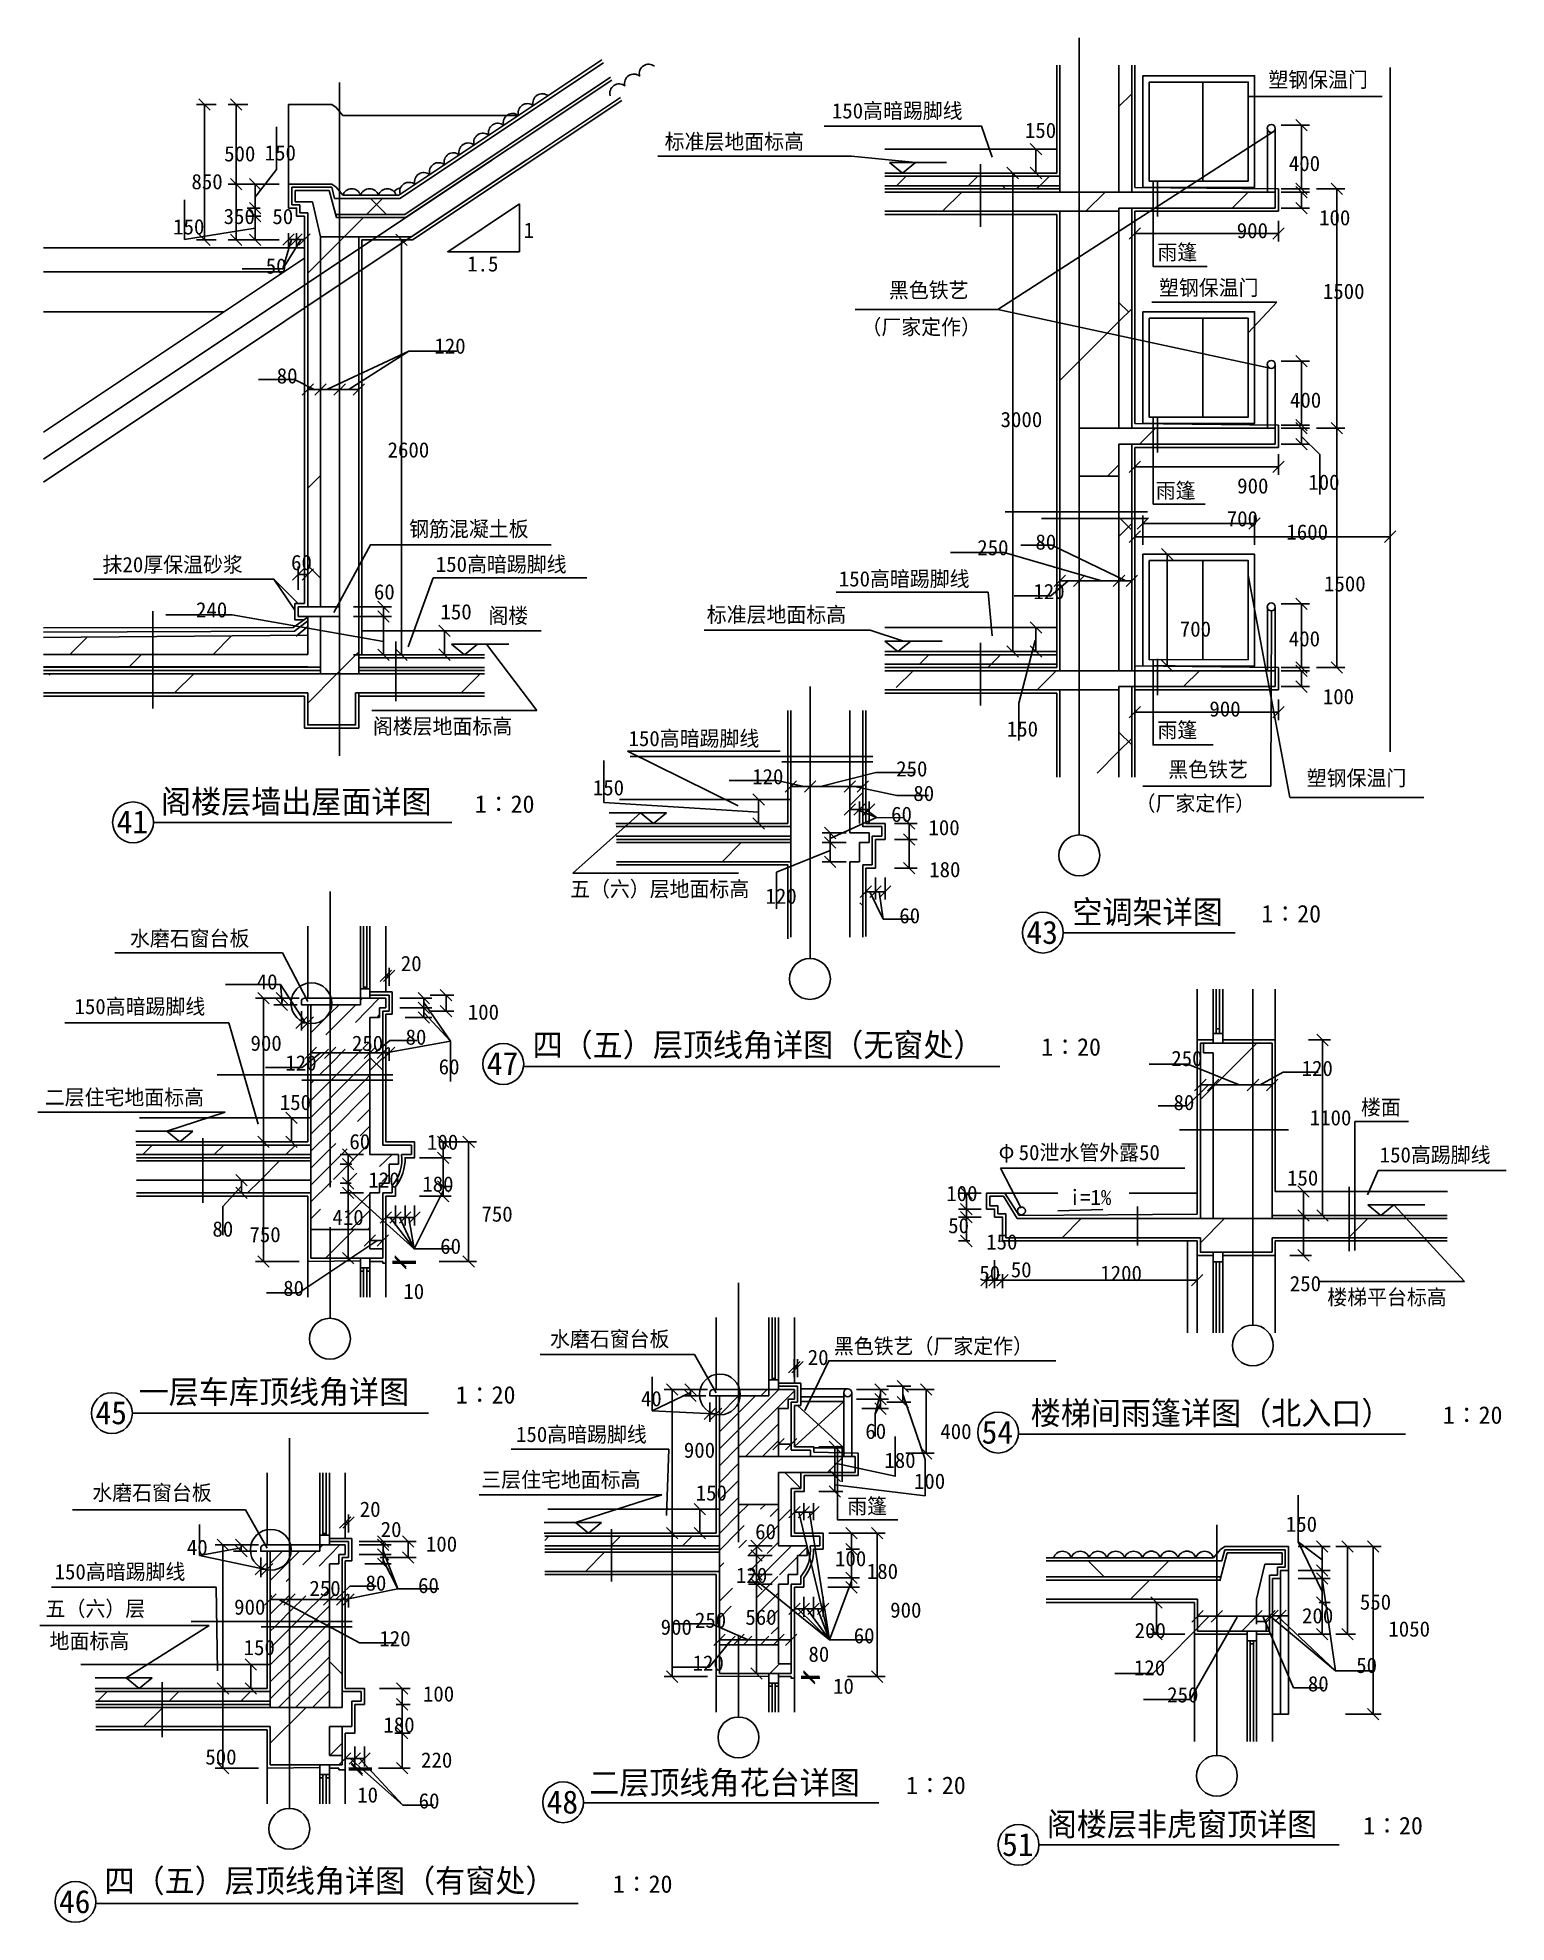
# Model space of a CAD drawing. Header units: metres. Extents: x 570 to 9778, y 8 to 11823.
import ezdxf

# ---------------------------------------------------------------- set-up
doc = ezdxf.new("R2010")
doc.units = ezdxf.units.M
for name, color, linetype in [('5', 7, 'Continuous'), ('A-AXI', 3, 'Continuous'), ('BALCONY', 7, 'Continuous'), ('PUB_DIM', 3, 'Continuous'), ('PUB_TEXT', 7, 'Continuous'), ('Q', 4, 'Continuous'), ('S_DOTE', 7, 'Continuous'), ('WALL', 7, 'Continuous'), ('WQ', 7, 'Continuous')]:
    doc.layers.add(name, color=color, linetype=linetype)
pattern_1 = [(45, (0, 0), (-224.5064, 224.5064), [])]
pattern_2 = [(45, (0, 0), (-449.013, 449.013), [])]

msp = doc.modelspace()

# ---------------------------------------------------------------- texts
for s, height, p in [('150高暗踢脚线', 96, (5549.83, 11316.9)), ('标准层地面标高', 96, (4501.47, 11124.15)), ('雨篷', 96, (7591.12, 10430.56)), ('雨篷', 96, (7580.5, 8936.22)), ('钢筋混凝土板', 96, (2899.51, 8695.6)), ('抹20厚保温砂浆', 96, (977.15, 8472)), ('150高暗踢脚线', 96, (3066.57, 8473.84)), ('150高暗踢脚线', 96, (5593.17, 8382.71)), ('阁楼', 96, (3396.35, 8151.73)), ('标准层地面标高', 96, (4765.56, 8158.24)), ('阁楼层地面标高', 96, (2672.13, 7458.24)), ('150高暗踢脚线', 96, (4274.77, 7381.82)), ('雨篷', 96, (7591.12, 7434.76)), ('阁楼层墙出屋面详图   ', 145, (1343.77, 6960.92)), ('41', 145, (1065.38, 6834.39)), ('1∶20', 110, (3311.24, 6963.76)), ('五（六）层地面标高', 96, (3908.68, 6438.23)), ('空调架详图   ', 145, (7057.83, 6269.29)), ('1∶20', 110, (8242.7, 6276.27)), ('43', 145, (6769.73, 6141.97)), ('150高暗踢脚线', 96, (801.18, 5701.72)), ('四（五）层顶线角详图（无窗处）   ', 145, (3673.29, 5436.25)), ('47', 145, (3386.52, 5319.41)), ('1∶20', 110, (6862.77, 5441.15)), ('二层住宅地面标高', 96, (614.88, 5132.51)), ('楼面', 96, (8867.26, 5070.28)), ('150高踢脚线', 96, (8984.51, 4771.59)), ('楼梯平台标高', 96, (8656, 3879.37)), ('一层车库顶线角详图   ', 145, (1203.5, 3260.84)), ('1∶20', 110, (3192.06, 3260.1)), ('45', 145, (932.89, 3130.85)), ('楼梯间雨篷详图（北入口）   ', 145, (6796.44, 3128.17)), ('1∶20', 110, (9380.15, 3133.42)), ('150高暗踢脚线', 96, (3569.39, 3019.36)), ('54', 145, (6488.87, 3008.72)), ('三层住宅地面标高', 96, (3351.39, 2735.78)), ('雨篷', 96, (5646.21, 2569.42)), ('150高暗踢脚线', 96, (676.39, 2158.32)), ('五（六）层', 96, (620.32, 1926.54)), ('地面标高', 96, (644.87, 1723.59)), ('二层顶线角花台详图   ', 145, (4028.48, 811.12)), ('48', 145, (3761.6, 690.18)), ('1∶20', 110, (6015, 812.56)), ('阁楼层非虎窗顶详图   ', 145, (6897.07, 550.22)), ('1∶20', 110, (8881.15, 559.84)), ('51', 145, (6617.19, 424.02)), ('四（五）层顶线角详图（有窗处）   ', 145, (989.45, 196.08)), ('1∶20', 110, (4176.26, 193.57)), ('46', 145, (703.93, 65.85))]:
    msp.add_text(s, height=height).set_placement(p)
at = {"attachment_point": 1}
for s, insert, char_height in [('?????', (5605.45, 8220.75), 2.5), ('\\A1;80', (2876.9, 5605.79), 96), ('\\A1;80', (2625.93, 2183.29), 96)]:
    msp.add_mtext(s, dxfattribs=dict(at, insert=insert, char_height=char_height))
at = {"layer": 'A-AXI'}
for s, p in [('塑钢保温门', (8286.6, 11512.05)), ('黑色铁艺', (5907.52, 10192.69)), ('塑钢保温门', (7600.71, 10207.91)), ('（厂家定作）', (5735.48, 9961.7)), ('黑色铁艺', (7659.18, 7187.63)), ('塑钢保温门', (8527.33, 7133.89)), ('（厂家定作）', (7453.98, 6974.84)), ('50泄水管外露50', (6721.06, 4786.53)), ('i=1%', (7040.53, 4505.33)), ('黑色铁艺（厂家定作）', (5562.55, 3572.21))]:
    msp.add_text(s, height=96, dxfattribs=at).set_placement(p)
at = {"layer": 'A-AXI', "char_height": 96, "attachment_point": 1}
for s, insert in [('\\A1;2600', (2764.26, 9287.01)), ('\\A1;250', (6461.48, 8674.32)), ('\\A1;80', (6825.9, 8709.56)), ('\\A1;120', (6813.45, 8399.15)), ('\\A1;20', (2847.11, 6067.08)), ('\\A1;100', (3267.17, 5762.72)), ('\\A1;250', (2540.78, 5567)), ('\\A1;120', (2123.63, 5443.77)), ('\\A1;250', (7677.76, 5472.01)), ('\\A1;120', (8495.07, 5409.87)), ('\\A1;80', (7692.02, 5196.04)), ('\\A1;250', (8420.98, 4060.77)), ('\\A1;20', (5398.65, 3597.85)), ('\\A1;180', (5879.01, 2952.79)), ('\\A1;100', (6064.31, 2821.62)), ('\\A1;20', (2589.8, 2646.12)), ('\\A1;100', (3004.59, 2428.04)), ('\\A1;250', (2274.22, 2150.07)), ('\\A1;60', (2955.44, 2168.13)), ('\\A1;250', (4691.23, 1950.39)), ('\\A1;120', (2712.82, 1835.16)), ('\\A1;120', (4676.75, 1681.72))]:
    msp.add_mtext(s, dxfattribs=dict(at, insert=insert))
at = {"layer": 'PUB_DIM'}
for s, p in [('1', (3617.19, 10567.92)), ('1.5', (3263.28, 10357.48))]:
    msp.add_text(s, height=96, dxfattribs=at).set_placement(p)
at = {"layer": 'PUB_DIM', "char_height": 96, "attachment_point": 1}
for s, insert in [('\\A1;150', (6760.13, 11290.32)), ('\\A1;500', (1739.36, 11143.55)), ('\\A1;150', (1993.66, 11149.53)), ('\\A1;400', (8415.1, 11082.93)), ('\\A1;850', (1534.53, 10968.78)), ('\\A1;150', (1419.62, 10685.71)), ('\\A1;350', (1736.4, 10750.83)), ('\\A1;50', (2041.95, 10750.56)), ('\\A1;900', (8088.32, 10661.99)), ('\\A1;100', (8604.66, 10742.8)), ('\\A1;50', (2000.19, 10439.48)), ('\\A1;1500', (8628.34, 10281.19)), ('\\A1;120', (3057.8, 9938)), ('\\A1;80', (2069.12, 9751.24)), ('\\A1;400', (8421.96, 9599.34)), ('\\A1;3000', (6607.71, 9477.57)), ('\\A1;900', (8091.14, 9061.32)), ('\\A1;100', (8536.67, 9084.59)), ('\\A1;700', (8025.68, 8855.7)), ('\\A1;1600', (8399.73, 8771.92)), ('\\A1;60', (2159.13, 8581.11)), ('\\A1;60', (2678.57, 8396.97)), ('\\A1;1500', (8635.44, 8447.95)), ('\\A1;240', (1562.95, 8284.39)), ('\\A1;150', (3095.85, 8272.29)), ('\\A1;700', (7731.32, 8164.22)), ('\\A1;400', (8414.78, 8103.06)), ('\\A1;100', (8627.98, 7740.73)), ('\\A1;900', (7916.79, 7663.1)), ('\\A1;150', (6646.77, 7537.65)), ('\\A1;120', (5050.18, 7238.66)), ('\\A1;250', (5952.93, 7287.66)), ('\\A1;150', (4051.12, 7169.15)), ('\\A1;80', (6060.64, 7133.93)), ('\\A1;60', (5921.33, 7002.65)), ('\\A1;100', (6155.42, 6919.34)), ('\\A1;180', (6160.03, 6656.31)), ('\\A1;120', (5133.66, 6489.41)), ('\\A1;60', (5972.52, 6366.98)), ('\\A1;40', (1943.73, 5952.49)), ('\\A1;900', (1904.84, 5567.66)), ('\\A1;60', (3084.64, 5420.24)), ('\\A1;150', (2088.33, 5196.51)), ('\\A1;1100', (8546.01, 5100.32)), ('\\A1;60', (2524.71, 4950.63)), ('\\A1;100', (3011.35, 4947.42)), ('\\A1;120', (2643.85, 4710.7)), ('\\A1;180', (2981.75, 4684.62)), ('\\A1;100', (6267.13, 4625.66)), ('\\A1;150', (8403.69, 4722.72)), ('\\A1;750', (3352.68, 4496.74)), ('\\A1;80', (1665.89, 4402.84)), ('\\A1;410', (2418.63, 4476.13)), ('\\A1;50', (6279.1, 4424.23)), ('\\A1;750', (1898.12, 4367.87)), ('\\A1;60', (3094.09, 4294.97)), ('\\A1;150', (6517.45, 4321.72)), ('\\A1;50', (6671.47, 4147.72)), ('\\A1;80', (2109.83, 4031.46)), ('\\A1;50', (6474.28, 4125.13)), ('\\A1;1200', (7232.73, 4125.01)), ('\\A1;10', (2863.23, 4011.77)), ('\\A1;40', (4352.37, 3339.37)), ('\\A1;60', (5759.63, 3134.85)), ('\\A1;400', (6229.85, 3133.71)), ('\\A1;900', (4621.86, 3016.5)), ('\\A1;150', (4696.12, 2748.32)), ('\\A1;20', (2721.11, 2519.68)), ('\\A1;60', (5068.88, 2505.68)), ('\\A1;150', (8396.05, 2552.62)), ('\\A1;40', (1505.78, 2407.14)), ('\\A1;100', (5569.66, 2336.5)), ('\\A1;180', (5769.03, 2256.98)), ('\\A1;120', (4948.85, 2232.05)), ('\\A1;900', (1802.24, 2032.96)), ('\\A1;900', (5915.53, 2014.13)), ('\\A1;550', (8860.35, 2064.2)), ('\\A1;900', (4476.26, 1907.02)), ('\\A1;560', (5007.5, 1969.22)), ('\\A1;200', (8497.67, 1978.31)), ('\\A1;1050', (9038.96, 1895.36)), ('\\A1;150', (1861.81, 1779.36)), ('\\A1;60', (5686.92, 1853.39)), ('\\A1;200', (7448.2, 1885.9)), ('\\A1;80', (5402.98, 1737.52)), ('\\A1;50', (8837.32, 1667.27)), ('\\A1;120', (7443.66, 1652.16)), ('\\A1;80', (8534.26, 1551.75)), ('\\A1;100', (2985.92, 1488.43)), ('\\A1;10', (5557.3, 1537.08)), ('\\A1;250', (7652.13, 1482.9)), ('\\A1;180', (2737.89, 1294.12)), ('\\A1;500', (1621.55, 1093.05)), ('\\A1;220', (2974.2, 1073.78)), ('\\A1;10', (2573.72, 854.98)), ('\\A1;60', (2959.15, 817.7))]:
    msp.add_mtext(s, dxfattribs=dict(at, insert=insert))
at = {"layer": 'PUB_TEXT'}
for p in [(1149.16, 6128.72), (3782.47, 3617.52), (912.94, 2653.82)]:
    msp.add_text('水磨石窗台板', height=96, dxfattribs=at).set_placement(p)
at = {"layer": 'Q'}
msp.add_text('φ', height=96, dxfattribs=at).set_placement((6595.28, 4797.55))

# ---------------------------------------------------------------- blocks, each defined once
blk = doc.blocks.new('_DIMX')
blk.add_lwpolyline([(-70, -70), (70, 70)])

# ---------------------------------------------------------------- hatches: boundary and pattern name
h = msp.add_hatch()
h.set_pattern_fill('ANSI38', scale=300)
h.paths.add_polyline_path([(4150.68, 11567.88), (4115.58, 11664.66), (2841.15, 10815.04), (2463.81, 10815.04), (2463.81, 10715.04), (2871.42, 10715.04)])
h.paths.add_polyline_path([(2463.81, 10815.04), (2432.23, 10815.04), (2413.81, 10885.04), (2163.81, 10885.04), (2163.81, 10775.04), (2213.81, 10775.04), (2213.81, 10725.04), (2263.81, 10725.04), (2263.81, 10285.92), (2343.81, 10339.26), (2343.81, 10455.04), (2343.81, 10525.04), (2343.81, 10575.04), (2293.24, 10795.04), (2233.81, 10795.04), (2183.81, 10795.04), (2183.81, 10865.04), (2398.39, 10865.04), (2437.86, 10715.04), (2463.81, 10715.04)])
h.paths.add_polyline_path([(2343.81, 10339.26), (2263.81, 10285.92), (2263.81, 10141.7), (2343.81, 10195.04)])
h.paths.add_polyline_path([(2343.81, 10195.04), (2263.81, 10141.7), (2263.81, 8255.04), (2343.81, 8255.04)])
h.paths.add_polyline_path([(2343.81, 8195.04), (2263.81, 8195.04), (2263.81, 7956.94), (642.83, 7956.81), (642.83, 7876.81), (2343.81, 7876.94)])
h = msp.add_hatch()
h.set_pattern_fill('ANSI31', scale=600)
h.paths.add_polyline_path([(7349.99, 11616.58), (7100.06, 11616.58), (7100.06, 10854.65), (7349.99, 10854.65)])
h.paths.add_polyline_path([(7100.06, 11616.58), (6979.99, 11616.58), (6979.99, 10854.65), (7100.06, 10854.65)])
h.paths.add_polyline_path([(7100.06, 10734.65), (6979.99, 10734.65), (6979.99, 8992.66), (7100.06, 8992.66), (7100.06, 9074.63), (7100.05, 9074.63), (7100.05, 9374.63), (7100.06, 9374.63)])
h.paths.add_polyline_path([(7100.06, 9374.63), (7349.99, 9374.64), (7349.99, 10734.65), (7100.06, 10734.65)])
h.paths.add_polyline_path([(7349.99, 8992.66), (7349.99, 9074.63), (7100.06, 9074.63), (7100.06, 8992.66)])
h.paths.add_polyline_path([(7349.99, 8950.52), (7349.99, 8992.66), (7100.06, 8992.66), (7100.06, 8950.52)])
h.paths.add_polyline_path([(6979.99, 8992.66), (6979.99, 8950.52), (7100.06, 8950.52), (7100.06, 8992.66)])
h.paths.add_polyline_path([(7100.06, 8950.52), (6979.99, 8950.52), (6979.99, 7854.65), (7100.06, 7854.65)])
h.paths.add_polyline_path([(7100.06, 7212.56), (7349.99, 7212.56), (7349.99, 7734.65), (7100.06, 7734.65)])
h.paths.add_polyline_path([(7100.06, 7734.65), (6979.99, 7734.65), (6979.99, 7598.2), (6979.99, 7212.56), (7100.06, 7212.56)])
h = msp.add_hatch()
h.set_pattern_fill('ANSI38', scale=300)
h.paths.add_polyline_path([(7349.99, 9374.64), (7429.99, 9374.64), (7429.99, 10754.65), (7349.99, 10754.65)])
h.paths.add_polyline_path([(7349.99, 10854.65), (7429.99, 10854.65), (7429.99, 11616.58), (7349.99, 11616.58)])
h.paths.add_polyline_path([(7429.99, 8950.52), (7349.99, 8950.52), (7349.99, 7854.65), (7429.99, 7854.65)])
h.paths.add_polyline_path([(7349.99, 7212.56), (7429.99, 7212.56), (7429.99, 7754.65), (7349.99, 7754.65)])
h.paths.add_polyline_path([(7349.99, 8992.66), (7429.99, 8992.66), (7429.99, 9274.64), (7349.99, 9274.63)])
h.paths.add_polyline_path([(7349.99, 8992.66), (7349.99, 8950.52), (7429.99, 8950.52), (7429.99, 8992.66)])
h = msp.add_hatch()
h.set_pattern_fill('AN33C', scale=200)
h.set_pattern_definition(pattern_2)
h.paths.add_polyline_path([(4199.82, 11432.38), (4157.7, 11548.52), (2877.48, 10695.04), (2697.48, 10575.04), (2913.81, 10575.04)])
h.paths.add_polyline_path([(2463.81, 10695.04), (2443.13, 10695.04), (2398.39, 10865.04), (2183.81, 10865.04), (2183.81, 10795.04), (2233.81, 10795.04), (2293.24, 10795.04), (2343.81, 10575.04), (2463.81, 10575.04)])
h.paths.add_polyline_path([(2463.81, 7835.04), (2263.81, 7835.04), (2263.81, 7835.04), (642.83, 7834.91), (642.83, 7714.91), (2263.81, 7715.04), (2263.81, 7515.04), (2463.81, 7515.04)])
h.paths.add_polyline_path([(3357.41, 7835.04), (2815.51, 7835.04), (2815.51, 7715.04), (3357.41, 7715.04)])
h.paths.add_polyline_path([(2780.85, 7835.04), (2583.81, 7835.04), (2463.81, 7835.04), (2463.81, 7515.04), (2563.81, 7515.04), (2563.81, 7715.04), (2780.85, 7715.04)])
h.paths.add_polyline_path([(2815.51, 7835.04), (2780.85, 7835.04), (2780.85, 7715.04), (2815.51, 7715.04)])
h.paths.add_polyline_path([(2463.81, 8255.04), (2203.68, 8255.04), (2203.68, 8195.04), (2463.81, 8195.04)])
h = msp.add_hatch()
h.set_pattern_fill('ANSI31', scale=1000)
h.paths.add_polyline_path([(4199.82, 11432.38), (4157.7, 11548.52), (2877.48, 10695.04), (2697.48, 10575.04), (2913.81, 10575.04)])
h.paths.add_polyline_path([(2877.48, 10695.04), (2463.81, 10695.04), (2463.81, 10575.04), (2697.48, 10575.04)])
h.paths.add_polyline_path([(2463.81, 10695.04), (2443.13, 10695.04), (2398.39, 10865.04), (2183.81, 10865.04), (2183.81, 10795.04), (2233.81, 10795.04), (2293.24, 10795.04), (2343.81, 10575.04), (2463.81, 10575.04)])
h.paths.add_polyline_path([(2463.81, 7835.04), (2263.81, 7835.04), (2263.81, 7835.04), (642.83, 7834.91), (642.83, 7714.91), (2263.81, 7715.04), (2263.81, 7515.04), (2463.81, 7515.04)])
h.paths.add_polyline_path([(2780.85, 7835.04), (2583.81, 7835.04), (2463.81, 7835.04), (2463.81, 7515.04), (2563.81, 7515.04), (2563.81, 7715.04), (2780.85, 7715.04)])
h.paths.add_polyline_path([(3357.41, 7835.04), (2815.51, 7835.04), (2815.51, 7715.04), (3357.41, 7715.04)])
h.paths.add_polyline_path([(2815.51, 7835.04), (2780.85, 7835.04), (2780.85, 7715.04), (2815.51, 7715.04)])
h.paths.add_polyline_path([(2203.68, 8255.04), (2203.68, 8195.04), (2463.81, 8195.04), (2463.81, 8255.04)])
h = msp.add_hatch()
h.set_pattern_fill('AN33C', scale=100)
h.set_pattern_definition(pattern_1)
h.paths.add_polyline_path([(6438.11, 10954.65), (5882.64, 10954.65), (5882.64, 10894.65), (6438.11, 10894.65)])
h.paths.add_polyline_path([(6959.99, 10954.65), (6475.72, 10954.65), (6475.72, 10894.65), (6959.99, 10894.65)])
h.paths.add_polyline_path([(6475.72, 10954.65), (6438.11, 10954.65), (6438.11, 10894.65), (6475.72, 10894.65)])
h = msp.add_hatch()
h.set_pattern_fill('ANSI38', scale=300)
h.paths.add_polyline_path([(6438.11, 10894.65), (5882.64, 10894.65), (5882.64, 10874.65), (6438.11, 10874.65)])
h.paths.add_polyline_path([(6959.99, 10894.65), (6475.72, 10894.65), (6475.72, 10874.65), (6959.99, 10874.65)])
h.paths.add_polyline_path([(6475.72, 10894.65), (6438.11, 10894.65), (6438.11, 10874.65), (6475.72, 10874.65)])
h = msp.add_hatch()
h.set_pattern_fill('ANSI31', scale=1000)
h.paths.add_polyline_path([(6443.67, 10854.65), (5953.96, 10854.65), (5953.96, 10734.65), (6443.67, 10734.65)])
h.paths.add_polyline_path([(6481.28, 10854.65), (6443.67, 10854.65), (6443.67, 10734.65), (6481.28, 10734.65)])
h.paths.add_polyline_path([(7100.06, 10854.65), (6481.28, 10854.65), (6481.28, 10734.65), (7100.06, 10734.65)])
h.paths.add_polyline_path([(7563.82, 10854.65), (7100.06, 10854.65), (7100.06, 10734.65), (7349.99, 10734.65), (7349.99, 10754.65), (7563.82, 10754.65)])
h.paths.add_polyline_path([(8329.99, 10854.65), (7591.69, 10854.65), (7591.69, 10754.65), (8329.99, 10754.65)])
h.paths.add_polyline_path([(7591.69, 10854.65), (7563.82, 10854.65), (7563.82, 10754.65), (7591.69, 10754.65)])
h.paths.add_polyline_path([(6443.67, 7854.65), (5953.96, 7854.65), (5953.96, 7734.65), (6443.67, 7734.65)])
h.paths.add_polyline_path([(6481.28, 7854.65), (6443.67, 7854.65), (6443.67, 7734.65), (6481.28, 7734.65)])
h.paths.add_polyline_path([(7100.06, 7854.65), (7100.05, 7854.65), (6481.28, 7854.65), (6481.28, 7734.65), (6979.99, 7734.65), (7100.06, 7734.65)])
h.paths.add_polyline_path([(7449.99, 7854.65), (7349.99, 7854.65), (7349.99, 7854.65), (7100.06, 7854.65), (7100.06, 7734.65), (7349.99, 7734.65), (7349.99, 7754.65), (7449.99, 7754.65)])
h.paths.add_polyline_path([(8329.99, 7854.66), (7591.69, 7854.65), (7591.69, 7754.65), (8329.99, 7754.66)])
h.paths.add_polyline_path([(7591.69, 7854.65), (7563.82, 7854.65), (7563.82, 7754.65), (7591.69, 7754.65)])
h.paths.add_polyline_path([(7563.82, 7854.65), (7449.99, 7854.65), (7449.99, 7754.65), (7563.82, 7754.65)])
h.paths.add_polyline_path([(8329.99, 9374.64), (7591.69, 9374.64), (7591.69, 9274.64), (8329.99, 9274.64)])
h = msp.add_hatch()
h.set_pattern_fill('AN33C', scale=200)
h.set_pattern_definition(pattern_2)
h.paths.add_polyline_path([(6443.67, 10854.65), (5953.96, 10854.65), (5953.96, 10734.65), (6443.67, 10734.65)])
h.paths.add_polyline_path([(6481.28, 10854.65), (6443.67, 10854.65), (6443.67, 10734.65), (6481.28, 10734.65)])
h.paths.add_polyline_path([(7100.06, 10854.65), (6481.28, 10854.65), (6481.28, 10734.65), (7100.06, 10734.65)])
h.paths.add_polyline_path([(7563.82, 10854.65), (7100.06, 10854.65), (7100.06, 10734.65), (7349.99, 10734.65), (7349.99, 10754.65), (7563.82, 10754.65)])
h.paths.add_polyline_path([(8329.99, 10854.65), (7591.69, 10854.65), (7591.69, 10754.65), (8329.99, 10754.65)])
h.paths.add_polyline_path([(7591.69, 10854.65), (7563.82, 10854.65), (7563.82, 10754.65), (7591.69, 10754.65)])
h.paths.add_polyline_path([(6443.67, 7854.65), (5953.96, 7854.65), (5953.96, 7734.65), (6443.67, 7734.65)])
h.paths.add_polyline_path([(6481.28, 7854.65), (6443.67, 7854.65), (6443.67, 7734.65), (6481.28, 7734.65)])
h.paths.add_polyline_path([(7100.06, 7854.65), (7100.05, 7854.65), (6481.28, 7854.65), (6481.28, 7734.65), (6979.99, 7734.65), (7100.06, 7734.65)])
h.paths.add_polyline_path([(7449.99, 7854.65), (7349.99, 7854.65), (7349.99, 7854.65), (7100.06, 7854.65), (7100.06, 7734.65), (7349.99, 7734.65), (7349.99, 7754.65), (7449.99, 7754.65)])
h.paths.add_polyline_path([(8329.99, 7854.66), (7591.69, 7854.65), (7591.69, 7754.65), (8329.99, 7754.66)])
h.paths.add_polyline_path([(7591.69, 7854.65), (7563.82, 7854.65), (7563.82, 7754.65), (7591.69, 7754.65)])
h.paths.add_polyline_path([(8329.99, 9374.64), (7591.69, 9374.64), (7591.69, 9274.64), (8329.99, 9274.64)])
h = msp.add_hatch()
h.set_pattern_fill('AN33C', scale=200)
h.set_pattern_definition(pattern_2)
h.paths.add_polyline_path([(2463.81, 10695.04), (2463.81, 10575.04), (2697.48, 10575.04), (2877.48, 10695.04)])
h = msp.add_hatch()
h.set_pattern_fill('ANSI31', scale=600)
h.paths.add_polyline_path([(2583.81, 10355.04), (2463.81, 10275.04), (2463.81, 8286.4), (2583.81, 8507.55)])
h.paths.add_polyline_path([(2463.81, 10275.04), (2343.81, 10195.04), (2343.81, 8255.04), (2446.79, 8255.04), (2463.81, 8286.4)])
h.paths.add_polyline_path([(2463.81, 10419.26), (2343.81, 10339.26), (2343.81, 10335.33), (2343.81, 10195.04), (2463.81, 10275.04)])
h.paths.add_polyline_path([(2583.81, 10499.26), (2463.81, 10419.26), (2463.81, 10275.04), (2583.81, 10355.04)])
h.paths.add_polyline_path([(2463.81, 10575.04), (2343.81, 10575.04), (2343.81, 10339.26), (2463.81, 10419.26)])
h.paths.add_polyline_path([(2583.81, 10499.26), (2583.81, 10575.04), (2463.81, 10575.04), (2463.81, 10419.26)])
h.paths.add_polyline_path([(2583.81, 8195.04), (2583.81, 8255.04), (2583.81, 8507.55), (2463.81, 8286.4), (2463.81, 7835.04), (2583.81, 7835.04)])
h.paths.add_polyline_path([(2463.81, 8195.04), (2343.81, 8195.04), (2343.81, 7835.04), (2463.81, 7835.04)])
h = msp.add_hatch()
h.set_pattern_fill('AN33C', scale=200)
h.set_pattern_definition(pattern_2)
h.paths.add_polyline_path([(7100.05, 9374.63), (7100.05, 9074.63), (7349.99, 9074.63), (7349.99, 9274.63), (7829.99, 9274.64), (7829.99, 9374.64)])
h = msp.add_hatch()
h.set_pattern_fill('ANSI31', scale=600)
h.paths.add_polyline_path([(7349.99, 8950.52), (7100.06, 8950.52), (7100.06, 7874.65), (7349.99, 7874.65)])
h = msp.add_hatch()
h.set_pattern_fill('AN32C', scale=200)
h.set_pattern_definition(pattern_2)
h.paths.add_polyline_path([(2263.81, 8076.47), (642.83, 8062.65), (642.83, 7956.81), (2263.81, 7956.94)])
h = msp.add_hatch()
h.set_pattern_fill('AN33C', scale=100)
h.set_pattern_definition(pattern_1)
h.paths.add_polyline_path([(6438.11, 7954.65), (5882.64, 7954.65), (5882.64, 7894.65), (6438.11, 7894.65)])
h.paths.add_polyline_path([(6959.99, 7954.65), (6475.72, 7954.65), (6475.72, 7894.65), (6959.99, 7894.65)])
h.paths.add_polyline_path([(6475.72, 7954.65), (6438.11, 7954.65), (6438.11, 7894.65), (6475.72, 7894.65)])
h = msp.add_hatch()
h.set_pattern_fill('ANSI38', scale=300)
h.paths.add_polyline_path([(2932.87, 7875.04), (2583.81, 7875.04), (2583.81, 7855.04), (2932.87, 7855.04)])
h.paths.add_polyline_path([(3365.41, 7875.04), (2967.53, 7875.04), (2967.53, 7855.04), (3365.41, 7855.04)])
h.paths.add_polyline_path([(2967.53, 7875.04), (2932.87, 7875.04), (2932.87, 7855.04), (2967.53, 7855.04)])
h = msp.add_hatch()
h.set_pattern_fill('ANSI38', scale=300)
h.paths.add_polyline_path([(6438.11, 7894.65), (5882.64, 7894.65), (5882.64, 7874.65), (6438.11, 7874.65)])
h.paths.add_polyline_path([(6959.99, 7894.65), (6475.72, 7894.65), (6475.72, 7874.65), (6959.99, 7874.65)])
h.paths.add_polyline_path([(6475.72, 7894.65), (6438.11, 7894.65), (6438.11, 7874.65), (6475.72, 7874.65)])
h = msp.add_hatch()
h.set_pattern_fill('ANSI31', scale=600)
h.paths.add_polyline_path([(5663.26, 7575.47), (5413.32, 7575.47), (5413.32, 7317), (5663.26, 7317)])
h.paths.add_polyline_path([(5413.32, 7575.47), (5293.26, 7575.47), (5293.26, 7317), (5413.32, 7317)])
h.paths.add_polyline_path([(5413.32, 7317), (5293.26, 7317), (5293.26, 7283.66), (5413.32, 7283.66)])
h.paths.add_polyline_path([(5663.26, 7317), (5413.32, 7317), (5413.32, 7283.66), (5663.26, 7283.66)])
h.paths.add_polyline_path([(5663.26, 7283.66), (5413.32, 7283.66), (5413.32, 6201.98), (5663.26, 6201.98), (5663.26, 6657.23), (5723.26, 6657.23), (5723.26, 6777.23), (5783.26, 6777.23), (5783.26, 6837.23), (5663.26, 6837.23)])
h.paths.add_polyline_path([(5413.32, 7283.66), (5293.26, 7283.66), (5293.26, 6201.98), (5413.32, 6201.98)])
h = msp.add_hatch()
h.set_pattern_fill('ANSI38', scale=300)
h.paths.add_polyline_path([(5743.26, 6657.23), (5803.26, 6657.23), (5803.26, 6817.23), (5863.26, 6817.23), (5863.26, 6877.23), (5743.26, 6877.23), (5743.26, 7283.66), (5663.26, 7283.66), (5663.26, 6983.59), (5663.26, 6983.59), (5663.26, 6848.42), (5663.26, 6848.42), (5663.26, 6837.23), (5783.26, 6837.23), (5783.26, 6777.23), (5723.26, 6777.23), (5723.26, 6657.23), (5663.26, 6657.23), (5663.26, 6201.98), (5743.26, 6201.98)])
h.paths.add_polyline_path([(5743.26, 7575.47), (5663.26, 7575.47), (5663.26, 7317), (5743.26, 7317)])
h.paths.add_polyline_path([(5743.26, 7317), (5663.26, 7317), (5663.26, 7283.66), (5743.26, 7283.66)])
h = msp.add_hatch()
h.set_pattern_fill('AN33C', scale=300)
h.set_pattern_definition([(45, (0, 0), (-673.52, 673.52), [])])
h.paths.add_polyline_path([(4587.54, 6877.23), (4241.36, 6877.23), (4241.36, 6817.23), (4587.54, 6817.23)])
h.paths.add_polyline_path([(4616.01, 6877.23), (4587.54, 6877.23), (4587.54, 6817.23), (4616.01, 6817.23)])
h.paths.add_polyline_path([(5293.26, 6877.23), (4616.01, 6877.23), (4616.01, 6817.23), (5293.26, 6817.23)])
h = msp.add_hatch()
h.set_pattern_fill('ANSI38', scale=300)
h.paths.add_polyline_path([(4587.54, 6817.23), (4241.36, 6817.23), (4241.36, 6797.23), (4587.54, 6797.23)])
h.paths.add_polyline_path([(4616.01, 6817.23), (4587.54, 6817.23), (4587.54, 6797.23), (4616.01, 6797.23)])
h.paths.add_polyline_path([(5293.26, 6817.23), (4616.01, 6817.23), (4616.01, 6797.23), (5293.26, 6797.23)])
h = msp.add_hatch()
h.set_pattern_fill('AN33C', scale=200)
h.set_pattern_definition(pattern_2)
h.paths.add_polyline_path([(4587.54, 6777.23), (4241.36, 6777.23), (4241.36, 6657.23), (4587.54, 6657.23)])
h.paths.add_polyline_path([(4616.01, 6777.23), (4587.54, 6777.23), (4587.54, 6657.23), (4616.01, 6657.23)])
h.paths.add_polyline_path([(5293.26, 6777.23), (4616.01, 6777.23), (4616.01, 6657.23), (5293.26, 6657.23)])
h = msp.add_hatch()
h.set_pattern_fill('ANSI31', scale=1000)
h.paths.add_polyline_path([(4587.54, 6777.23), (4241.36, 6777.23), (4241.36, 6657.23), (4587.54, 6657.23)])
h.paths.add_polyline_path([(5293.26, 6777.23), (4616.01, 6777.23), (4616.01, 6657.23), (5293.26, 6657.23)])
h.paths.add_polyline_path([(4616.01, 6777.23), (4587.54, 6777.23), (4587.54, 6657.23), (4616.01, 6657.23)])
h = msp.add_hatch()
h.set_pattern_fill('ANSI38', scale=300)
h.paths.add_polyline_path([(1578.03, 4660.99), (1242.68, 4660.99), (1242.68, 4580.99), (1578.03, 4580.99)])
h.paths.add_polyline_path([(2283.75, 4660.99), (1606.49, 4660.99), (1606.49, 4580.99), (2283.75, 4580.99)])
h.paths.add_polyline_path([(1606.49, 4660.99), (1578.03, 4660.99), (1578.03, 4580.99), (1606.49, 4580.99)])
h.paths.add_polyline_path([(2733.75, 4580.99), (2793.75, 4580.99), (2793.75, 4628.24, 0.21), (2852.1, 4820.99), (2913.75, 4820.99), (2913.75, 4880.99), (2733.75, 4880.99), (2733.75, 5287.42), (2653.75, 5287.42), (2653.75, 4820.99), (2833.75, 4820.99), (2833.75, 4760.99), (2773.75, 4760.99), (2773.75, 4640.99), (2713.75, 4640.99), (2713.75, 4580.99), (2653.75, 4580.99), (2653.75, 4230.99), (2733.75, 4230.99)])
h.paths.add_polyline_path([(2733.75, 5720.99), (2773.75, 5720.99), (2773.75, 5820.99), (2653.75, 5820.99), (2653.75, 5800.99), (2753.75, 5800.99), (2753.75, 5740.99), (2713.75, 5740.99), (2713.75, 5680.99), (2653.75, 5680.99), (2653.75, 5458.84), (2733.75, 5458.84), (2733.75, 5491.45)])
h.paths.add_polyline_path([(2733.75, 5320.76), (2653.75, 5320.76), (2653.75, 5287.42), (2733.75, 5287.42)])
h.paths.add_polyline_path([(2733.75, 5458.84), (2653.75, 5458.84), (2653.75, 5408.84), (2653.75, 5320.76), (2733.75, 5320.76)])
h = msp.add_hatch()
h.set_pattern_fill('AN33C', scale=100)
h.set_pattern_definition(pattern_1)
h.paths.add_polyline_path([(2403.81, 5800.99), (2593.75, 5800.99), (2593.75, 5760.99), (2403.81, 5760.99)])
h.paths.add_polyline_path([(2338.51, 5790.06, 0.03), (2337.75, 5800.99), (2403.81, 5800.99), (2403.81, 5760.99), (2333.04, 5760.99, 0.09)])
h.paths.add_polyline_path([(2223.75, 5780.99, -0.2), (2229.61, 5795.14, -0.2), (2243.76, 5800.99), (2243.75, 5800.99), (2337.75, 5800.99, -0.03), (2338.51, 5790.06, -0.09), (2333.04, 5760.99), (2223.75, 5760.99)])
h = msp.add_hatch()
h.set_pattern_fill('ANSI38', scale=300)
h.paths.add_polyline_path([(7940.15, 4975.55), (7860.15, 4975.55), (7860.15, 4419.6), (7940.15, 4419.6)])
h.paths.add_polyline_path([(7860.15, 5017.69), (7940.15, 5017.69), (7940.15, 5459.6), (7880.15, 5459.6), (7880.15, 5519.6), (7860.15, 5519.6)])
h.paths.add_polyline_path([(7940.15, 4975.55), (7940.15, 5017.69), (7860.15, 5017.69), (7860.15, 4975.55)])
h = msp.add_hatch()
h.set_pattern_fill('ANSI31', scale=600)
h.paths.add_polyline_path([(8190.09, 4975.55), (7940.15, 4975.55), (7940.15, 4419.6), (8190.09, 4419.6)])
h.paths.add_polyline_path([(8190.09, 4419.6), (8310.15, 4419.6), (8310.15, 4975.55), (8190.09, 4975.55)])
h.paths.add_polyline_path([(8190.1, 5519.6), (7880.15, 5519.6), (7880.15, 5459.6), (7940.15, 5459.6), (7940.15, 5017.69), (8190.09, 5017.69)])
h.paths.add_polyline_path([(8190.09, 5017.69), (8310.15, 5017.69), (8310.15, 5519.6), (8190.1, 5519.6)])
h.paths.add_polyline_path([(8190.09, 5017.69), (8190.09, 4975.55), (8310.15, 4975.55), (8310.15, 5017.69)])
h.paths.add_polyline_path([(7940.15, 5017.69), (7940.15, 4975.55), (8190.09, 4975.55), (8190.09, 5017.69)])
h = msp.add_hatch()
h.set_pattern_fill('AN33C', scale=100)
h.set_pattern_definition(pattern_1)
h.paths.add_polyline_path([(1923.91, 4880.99), (1188.06, 4880.99), (1188.06, 4820.99), (1923.91, 4820.99)])
h.paths.add_polyline_path([(1948.64, 4880.99), (1923.91, 4880.99), (1923.91, 4820.99), (1948.64, 4820.99)])
h.paths.add_polyline_path([(2282.17, 4880.99), (1948.64, 4880.99), (1948.64, 4820.99), (2282.17, 4820.99)])
h = msp.add_hatch()
h.set_pattern_fill('AN33C', scale=200)
h.set_pattern_definition(pattern_2)
h.paths.add_polyline_path([(1578.03, 4780.99), (1242.68, 4780.99), (1242.68, 4660.99), (1578.03, 4660.99)])
h.paths.add_polyline_path([(2283.75, 4780.99), (1606.49, 4780.99), (1606.49, 4660.99), (2283.75, 4660.99)])
h.paths.add_polyline_path([(1606.49, 4780.99), (1578.03, 4780.99), (1578.03, 4660.99), (1606.49, 4660.99)])
h = msp.add_hatch()
h.set_pattern_fill('ANSI31', scale=1000)
h.paths.add_polyline_path([(1578.03, 4780.99), (1242.68, 4780.99), (1242.68, 4660.99), (1578.03, 4660.99)])
h.paths.add_polyline_path([(2283.75, 4780.99), (1606.49, 4780.99), (1606.49, 4660.99), (2283.75, 4660.99)])
h.paths.add_polyline_path([(1606.49, 4780.99), (1578.03, 4780.99), (1578.03, 4660.99), (1606.49, 4660.99)])
h = msp.add_hatch()
h.set_pattern_fill('AN33C', scale=200)
h.set_pattern_definition(pattern_2)
h.paths.add_polyline_path([(7445.13, 4419.6), (6743.23, 4419.6), (6712.23, 4419.6), (6624.97, 4559.6), (6540.15, 4559.6), (6540.15, 4499.6), (6590.15, 4499.6), (6590.15, 4449.6), (6640.15, 4449.6), (6640.15, 4299.6), (7445.13, 4299.6)])
h.paths.add_polyline_path([(8190.09, 4419.6), (7465.88, 4419.6), (7465.88, 4299.6), (7860.15, 4299.6), (7860.15, 4209.6), (7940.15, 4209.6), (8190.08, 4209.6)])
h.paths.add_polyline_path([(7465.88, 4419.6), (7445.13, 4419.6), (7445.13, 4299.6), (7465.88, 4299.6)])
h.paths.add_polyline_path([(8792.33, 4419.6), (8190.09, 4419.6), (8190.08, 4209.6), (8310.15, 4209.6), (8310.15, 4299.6), (8792.33, 4299.6)])
h.paths.add_polyline_path([(9385.93, 4419.6), (8828.38, 4419.6), (8828.38, 4299.6), (9385.93, 4299.6)])
h.paths.add_polyline_path([(8828.38, 4419.6), (8792.33, 4419.6), (8792.33, 4299.6), (8828.38, 4299.6)])
h = msp.add_hatch()
h.set_pattern_fill('ANSI31', scale=1000)
h.paths.add_polyline_path([(8190.09, 4419.6), (7465.88, 4419.6), (7465.88, 4299.6), (7860.15, 4299.6), (7860.15, 4209.6), (7940.15, 4209.6), (8190.08, 4209.6)])
h.paths.add_polyline_path([(7445.13, 4419.6), (6743.23, 4419.6), (6712.23, 4419.6), (6624.97, 4559.6), (6540.15, 4559.6), (6540.15, 4499.6), (6590.15, 4499.6), (6590.15, 4449.6), (6640.15, 4449.6), (6640.15, 4299.6), (7445.13, 4299.6)])
h.paths.add_polyline_path([(7465.88, 4419.6), (7445.13, 4419.6), (7445.13, 4299.6), (7465.88, 4299.6)])
h.paths.add_polyline_path([(8792.33, 4419.6), (8190.09, 4419.6), (8190.08, 4209.6), (8310.15, 4209.6), (8310.15, 4299.6), (8792.33, 4299.6)])
h.paths.add_polyline_path([(9385.93, 4419.6), (8828.38, 4419.6), (8828.38, 4299.6), (9385.93, 4299.6)])
h.paths.add_polyline_path([(8828.38, 4419.6), (8792.33, 4419.6), (8792.33, 4299.6), (8828.38, 4299.6)])
h = msp.add_hatch()
h.set_pattern_fill('ANSI31', scale=1000)
h.paths.add_polyline_path([(2653.75, 4350.99), (2403.81, 4350.99), (2403.81, 4170.99), (2653.75, 4170.99), (2733.75, 4170.99), (2733.75, 4230.99), (2653.75, 4230.99)])
h.paths.add_polyline_path([(2283.75, 4170.99), (2403.81, 4170.99), (2403.81, 4350.99), (2283.75, 4350.99)])
h = msp.add_hatch()
h.set_pattern_fill('AN33C', scale=200)
h.set_pattern_definition(pattern_2)
h.paths.add_polyline_path([(2653.75, 4170.99), (2733.75, 4170.99), (2733.75, 4230.99), (2653.75, 4230.99), (2653.75, 4350.99), (2403.81, 4350.99), (2403.81, 4170.99)])
h.paths.add_polyline_path([(2403.81, 4350.99), (2283.75, 4350.99), (2283.75, 4170.99), (2403.81, 4170.99)])
h = msp.add_hatch()
h.set_pattern_fill('AN33C', scale=100)
h.set_pattern_definition(pattern_1)
h.paths.add_polyline_path([(4964.95, 3348.38), (5154.89, 3348.38), (5154.89, 3308.38), (4964.95, 3308.38)])
h.paths.add_polyline_path([(4899.65, 3337.45, 0.03), (4898.9, 3348.38), (4964.95, 3348.38), (4964.95, 3308.38), (4894.18, 3308.38, 0.09)])
h.paths.add_polyline_path([(4784.89, 3328.38, -0.2), (4790.75, 3342.53, -0.2), (4804.9, 3348.38), (4804.89, 3348.38), (4898.9, 3348.38, -0.03), (4899.65, 3337.45, -0.09), (4894.18, 3308.38), (4784.89, 3308.38)])
h = msp.add_hatch()
h.set_pattern_fill('ANSI38', scale=300)
h.paths.add_polyline_path([(5294.89, 2728.38), (5355.89, 2728.38), (5355.89, 2828.39), (5214.89, 2828.39), (5214.89, 2368.38), (5394.89, 2368.38), (5394.89, 2308.38), (5334.89, 2308.38), (5334.89, 2188.38), (5274.89, 2188.38), (5274.89, 2128.38), (5214.89, 2128.38), (5214.89, 1628.38), (5294.89, 1628.38), (5294.89, 2128.38), (5354.89, 2128.38), (5354.89, 2175.63, 0.21), (5412.89, 2371.11), (5412.89, 2368.38), (5474.89, 2368.38), (5474.89, 2428.38), (5294.89, 2428.38)])
h.paths.add_polyline_path([(5294.89, 3268.38), (5334.89, 3268.38), (5334.89, 3368.38), (5214.89, 3368.38), (5214.89, 3348.38), (5314.89, 3348.38), (5314.89, 3288.38), (5274.89, 3288.38), (5274.89, 3228.38), (5214.89, 3228.38), (5214.89, 3006.23), (5294.89, 3006.23)])
h.paths.add_polyline_path([(5414.89, 2968.38), (5294.89, 2968.38), (5294.89, 3006.23), (5214.89, 3006.23), (5214.89, 2928.39), (5414.89, 2928.39)])
h = msp.add_hatch()
h.set_pattern_fill('ANSI31', scale=1000)
h.paths.add_polyline_path([(4964.95, 2928.39), (4964.96, 2628.39), (5214.89, 2628.39), (5214.89, 2828.39), (5694.9, 2828.39), (5694.9, 2928.39)])
h = msp.add_hatch()
h.set_pattern_fill('AN33C', scale=200)
h.set_pattern_definition(pattern_2)
h.paths.add_polyline_path([(4964.95, 2928.39), (4964.96, 2628.39), (5214.89, 2628.39), (5214.89, 2828.39), (5694.9, 2828.39), (5694.9, 2928.39)])
h = msp.add_hatch()
h.set_pattern_fill('AN33C', scale=100)
h.set_pattern_definition(pattern_1)
h.paths.add_polyline_path([(2149.12, 2374.82), (2339.07, 2374.82), (2339.07, 2334.82), (2149.13, 2334.82)])
h.paths.add_polyline_path([(2083.82, 2363.89, 0.03), (2083.07, 2374.82), (2149.12, 2374.82), (2149.13, 2334.82), (2078.36, 2334.82, 0.09)])
h.paths.add_polyline_path([(1969.07, 2354.82, -0.2), (1974.93, 2368.96, -0.2), (1989.08, 2374.82), (1989.07, 2374.82), (2083.07, 2374.82, -0.03), (2083.82, 2363.89, -0.09), (2078.36, 2334.82), (1969.07, 2334.82)])
h = msp.add_hatch()
h.set_pattern_fill('AN33C', scale=100)
h.set_pattern_definition(pattern_1)
h.paths.add_polyline_path([(4485.05, 2428.38), (3749.21, 2428.38), (3749.21, 2368.38), (4485.05, 2368.38)])
h.paths.add_polyline_path([(4509.79, 2428.38), (4485.05, 2428.38), (4485.05, 2368.38), (4509.79, 2368.38)])
h.paths.add_polyline_path([(4843.31, 2428.38), (4509.79, 2428.38), (4509.79, 2368.38), (4843.31, 2368.38)])
h = msp.add_hatch()
h.set_pattern_fill('AN33C', scale=200)
h.set_pattern_definition(pattern_2)
h.paths.add_polyline_path([(4844.89, 2328.38), (4167.64, 2328.38), (4167.64, 2208.38), (4844.89, 2208.38)])
h.paths.add_polyline_path([(4139.18, 2328.38), (3782.18, 2328.38), (3782.18, 2208.38), (4139.18, 2208.38)])
h.paths.add_polyline_path([(4167.64, 2328.38), (4139.18, 2328.38), (4139.18, 2208.38), (4167.64, 2208.38)])
h = msp.add_hatch()
h.set_pattern_fill('ANSI31', scale=1000)
h.paths.add_polyline_path([(4844.89, 2328.38), (4167.64, 2328.38), (4167.64, 2208.38), (4844.89, 2208.38)])
h.paths.add_polyline_path([(4139.18, 2328.38), (3782.18, 2328.38), (3782.18, 2208.38), (4139.18, 2208.38)])
h.paths.add_polyline_path([(4167.64, 2328.38), (4139.18, 2328.38), (4139.18, 2208.38), (4167.64, 2208.38)])
h = msp.add_hatch()
h.set_pattern_fill('ANSI31', scale=1000)
h.paths.add_polyline_path([(7962.85, 2153.95), (6908.96, 2153.95), (6908.96, 2033.95), (7842.85, 2033.95), (7842.85, 1833.95), (7962.85, 1833.95)])
h.paths.add_polyline_path([(8263.42, 2253.95), (8322.85, 2253.95), (8372.85, 2253.95), (8372.85, 2323.95), (8028.27, 2323.95), (7983.54, 2153.95), (7962.85, 2153.95), (7962.85, 1833.95), (8272.85, 1833.95), (8272.85, 1893.95), (8212.85, 1893.95), (8212.85, 2013.66), (8212.85, 2033.95)])
h = msp.add_hatch()
h.set_pattern_fill('AN33C', scale=200)
h.set_pattern_definition(pattern_2)
h.paths.add_polyline_path([(7962.85, 2153.95), (7983.54, 2153.95), (8028.27, 2323.95), (8372.85, 2323.95), (8372.85, 2253.95), (8322.85, 2253.95), (8263.42, 2253.95), (8212.85, 2033.95), (8212.85, 1893.95), (8292.85, 1893.95), (8292.85, 1833.95), (7962.85, 1833.95)])
h.paths.add_polyline_path([(6912.79, 2153.95), (7962.85, 2153.95), (7962.85, 1833.95), (7842.85, 1833.95), (7842.85, 1890.59), (7842.85, 2033.95), (6912.79, 2033.95)])
h = msp.add_hatch()
h.set_pattern_fill('ANSI38', scale=300)
h.paths.add_polyline_path([(6912.79, 2273.95), (7962.85, 2273.95), (7962.85, 2173.95), (6912.79, 2173.95)])
h = msp.add_hatch()
h.set_pattern_fill('ANSI38', scale=300)
h.paths.add_polyline_path([(8292.85, 2183.95), (8342.85, 2183.95), (8342.85, 2233.95), (8392.85, 2233.95), (8392.85, 2343.95), (8012.85, 2343.95), (7994.43, 2273.95), (7962.85, 2273.95), (7962.85, 2173.95), (7988.8, 2173.95), (8028.27, 2323.95), (8372.85, 2323.95), (8372.85, 2253.95), (8322.85, 2253.95), (8263.42, 2253.95), (8212.85, 2033.95), (8212.85, 1893.95), (8272.85, 1893.95), (8272.85, 1833.95), (8292.85, 1833.95)])
h = msp.add_hatch()
h.set_pattern_fill('ANSI38', scale=300)
h.paths.add_polyline_path([(2399.07, 1894.59), (2479.07, 1894.59), (2479.07, 2032.67), (2399.07, 2032.67), (2399.07, 1982.67)])
h.paths.add_polyline_path([(2479.07, 1861.25), (2399.07, 1861.25), (2399.07, 1354.82), (2479.07, 1354.82), (2479.07, 1454.82)])
h.paths.add_polyline_path([(2479.07, 1861.25), (2479.07, 1894.59), (2399.07, 1894.59), (2399.07, 1861.25)])
h.paths.add_polyline_path([(2399.07, 1054.82), (2479.07, 1054.82), (2479.07, 1234.82), (2399.07, 1234.82)])
h = msp.add_hatch()
h.set_pattern_fill('AN33C', scale=200)
h.set_pattern_definition(pattern_2)
h.paths.add_polyline_path([(4964.95, 1748.38), (4964.95, 1568.38), (5294.89, 1568.38), (5294.89, 1628.38), (5214.89, 1628.38), (5214.89, 1748.38)])
h.paths.add_polyline_path([(4964.95, 1748.38), (4844.89, 1748.38), (4844.89, 1568.38), (4964.95, 1568.38)])
h = msp.add_hatch()
h.set_pattern_fill('ANSI31', scale=1000)
h.paths.add_polyline_path([(4964.95, 1748.38), (4964.95, 1568.38), (5294.89, 1568.38), (5294.89, 1628.38), (5214.89, 1628.38), (5214.89, 1748.38)])
h.paths.add_polyline_path([(4964.95, 1748.38), (4844.89, 1748.38), (4844.89, 1568.38), (4964.95, 1568.38)])
h = msp.add_hatch()
h.set_pattern_fill('AN33C', scale=100)
h.set_pattern_definition(pattern_1)
h.paths.add_polyline_path([(1669.23, 1454.82), (933.38, 1454.82), (933.38, 1394.82), (1669.23, 1394.82)])
h.paths.add_polyline_path([(1693.96, 1454.82), (1669.23, 1454.82), (1669.23, 1394.82), (1693.96, 1394.82)])
h.paths.add_polyline_path([(2027.49, 1454.82), (1693.96, 1454.82), (1693.96, 1394.82), (2027.49, 1394.82)])
h = msp.add_hatch()
h.set_pattern_fill('ANSI31', scale=1000)
h.paths.add_polyline_path([(971.06, 1354.82), (971.06, 1234.82), (1323.35, 1234.82), (1323.35, 1354.82)])
h.paths.add_polyline_path([(1351.81, 1354.82), (1351.81, 1234.82), (2029.07, 1234.82), (2029.07, 994.82), (2149.13, 994.82), (2149.13, 1354.82)])
h.paths.add_polyline_path([(2149.13, 1354.82), (2149.13, 994.82), (2479.07, 994.82), (2479.07, 1054.82), (2399.07, 1054.82), (2399.07, 1214.82), (2399.07, 1234.82), (2539.07, 1234.82), (2539.07, 1394.82), (2599.07, 1394.82), (2599.07, 1454.82), (2479.07, 1454.82), (2479.07, 1354.82)])
h = msp.add_hatch()
h.set_pattern_fill('AN33C', scale=200)
h.set_pattern_definition(pattern_2)
h.paths.add_polyline_path([(1323.35, 1354.82), (971.06, 1354.82), (971.06, 1234.82), (1323.35, 1234.82)])
h.paths.add_polyline_path([(1323.35, 1234.82), (1351.81, 1234.82), (1351.81, 1354.82), (1323.35, 1354.82)])
h.paths.add_polyline_path([(1351.81, 1354.82), (1351.81, 1234.82), (2029.07, 1234.82), (2029.07, 994.82), (2149.13, 994.82), (2149.13, 1354.82)])
h.paths.add_polyline_path([(2149.13, 1354.82), (2149.13, 994.82), (2479.07, 994.82), (2479.07, 1054.82), (2399.07, 1054.82), (2399.07, 1214.82), (2399.07, 1234.82), (2539.07, 1234.82), (2539.07, 1394.82), (2599.07, 1394.82), (2599.07, 1454.82), (2479.07, 1454.82), (2479.07, 1354.82)])

# ---------------------------------------------------------------- linework, layer by layer
for p, q in [((4117.43, 11665.89), (2841.15, 10815.04)), ((6959.99, 10974.62), (6959.99, 11650.01)), ((6979.99, 10854.65), (6979.99, 11650.01)), ((7349.99, 10854.65), (7349.99, 11650.01)), ((7429.99, 10854.65), (7429.99, 11650.01)), ((4161.75, 11575.26), (2871.42, 10715.04)), ((4170.62, 11557.13), (2877.48, 10695.04)), ((4223.81, 11448.37), (2913.81, 10575.04)), ((2068.06, 10996.73), (2068.06, 11264.29)), ((1931.34, 10820.25), (2068.06, 10996.73)), ((5672.7, 11080.85), (4457.76, 11080.85)), ((6074, 11040.67), (5672.7, 11080.85)), ((2413.81, 10885.04), (2163.81, 10885.04)), ((2163.81, 10885.04), (2163.81, 10775.04)), ((2432.23, 10815.04), (2413.81, 10885.04)), ((5882.64, 10954.65), (6979.99, 10954.65)), ((5882.64, 10894.65), (6979.99, 10894.65)), ((5882.64, 10874.65), (6959.99, 10874.65)), ((6979.99, 10874.65), (5882.64, 10874.65)), ((7449.99, 10884.65), (8349.99, 10874.65)), ((7591.69, 10928.28), (7591.69, 10702.34)), ((8349.99, 10874.65), (8349.99, 10734.65)), ((1490.83, 10558.85), (1490.83, 10807.15)), ((2163.81, 10775.04), (2213.81, 10775.04)), ((2163.81, 10775.04), (2213.81, 10775.04)), ((2398.39, 10865.04), (2183.81, 10865.04)), ((2183.81, 10865.04), (2183.81, 10795.04)), ((2183.81, 10795.04), (2233.81, 10795.04)), ((2213.81, 10775.04), (2213.81, 10725.04)), ((2233.81, 10795.04), (2293.24, 10795.04)), ((2233.81, 10795.04), (2233.81, 10795.04)), ((2343.81, 10575.04), (2293.24, 10795.04)), ((2443.13, 10695.04), (2398.39, 10865.04)), ((2432.23, 10815.04), (2841.15, 10815.04)), ((7100.06, 10854.65), (5882.64, 10854.65)), ((7100.05, 10854.65), (7100.05, 10854.65)), ((7100.05, 10854.65), (8329.99, 10854.65)), ((7349.99, 9374.63), (7349.99, 10754.65)), ((8329.99, 10754.65), (7349.99, 10754.65)), ((7429.99, 9374.64), (7429.99, 10754.65)), ((8329.99, 10854.65), (8329.99, 10754.65)), ((2213.81, 10725.04), (2263.81, 10725.04)), ((2263.81, 8255.04), (2263.81, 10725.04)), ((2437.86, 10715.04), (2871.42, 10715.04)), ((2443.13, 10695.04), (2877.48, 10695.04)), ((5882.64, 10734.65), (7349.99, 10734.65)), ((6959.99, 10714.65), (5882.64, 10714.65)), ((6959.99, 7874.65), (6959.99, 10714.65)), ((6979.99, 7854.65), (6979.99, 10734.65)), ((8349.99, 10734.65), (7449.99, 10734.65)), ((1933.2, 10629.51), (1490.83, 10558.85)), ((2162.63, 10556.96), (2108.01, 10373.52)), ((2220.24, 10556.13), (2108.01, 10373.52)), ((2343.81, 8255.04), (2343.81, 10575.04)), ((2343.81, 10575.04), (2913.81, 10575.04)), ((2343.81, 10335.33), (2343.81, 10525.04)), ((2583.81, 8255.04), (2583.81, 10575.04)), ((2583.81, 10275.33), (2583.81, 10575.04)), ((2603.81, 10555.04), (2603.81, 8235.04)), ((2343.81, 10335.33), (2343.81, 10455.04)), ((2108.01, 10373.52), (1852.8, 10373.52)), ((2243.81, 10344.33), (2243.81, 8275.04)), ((8338.79, 10165.31), (7556.73, 10165.31)), ((2896.88, 9858.56), (2387.85, 9619.81)), ((2522.73, 9619.6), (2896.88, 9858.56)), ((2896.88, 9858.56), (3197.89, 9858.56)), ((2180.34, 9680.83), (1955.47, 9680.83)), ((2309.14, 9616.47), (2180.34, 9680.83)), ((7100.05, 9374.63), (8329.99, 9374.64)), ((7100.05, 9374.63), (7100.05, 9374.63)), ((7100.05, 9374.63), (7100.05, 9074.63)), ((7449.99, 9404.64), (8349.99, 9394.64)), ((7563.82, 9448.27), (7563.82, 8898.66)), ((7591.69, 9448.27), (7591.69, 9222.32)), ((8329.99, 9374.64), (8329.99, 9274.64)), ((8349.99, 9394.64), (8349.99, 9254.64)), ((8329.99, 9274.64), (7349.99, 9274.63)), ((7349.99, 7854.65), (7349.99, 9274.63)), ((7429.99, 7854.65), (7429.99, 9274.64)), ((8349.99, 9254.64), (7449.99, 9254.64)), ((8493.46, 9321.89), (8608.34, 9210.07)), ((8608.34, 9210.07), (8608.34, 8959.59)), ((7349.99, 9074.63), (7100.05, 9074.63)), ((7563.82, 8898.66), (7890.25, 8898.66)), ((6636.14, 8851.08), (7529.33, 8851.08)), ((6959.99, 7874.65), (6959.99, 8814.65)), ((6929.42, 8641.89), (6734.02, 8641.89)), ((7393.23, 8418.72), (6929.42, 8641.89)), ((6630.6, 8594.66), (6293.47, 8594.66)), ((7233.98, 8420.84), (6630.6, 8594.66)), ((2892.55, 8005.04), (3049.66, 8437.41)), ((3049.66, 8437.41), (4013.18, 8437.41)), ((7032.1, 8418.53), (6922.59, 8324.11)), ((6529.31, 8346.16), (5576.2, 8346.16)), ((6555.18, 8073.39), (6529.31, 8346.16)), ((6922.59, 8324.11), (6692.83, 8324.11)), ((1789.69, 8205.93), (1374.39, 8205.93)), ((2737.82, 8037.56), (1789.69, 8205.93)), ((2181.24, 8101.48), (2263.81, 8168.02)), ((2463.81, 8255.04), (2203.68, 8255.04)), ((2203.68, 8255.04), (2203.68, 8195.04)), ((2203.68, 8195.04), (2463.81, 8195.04)), ((2233.68, 8195.04), (2233.68, 8193.73)), ((2263.81, 7956.94), (2263.81, 8195.04)), ((2463.81, 8195.04), (2463.81, 8255.04)), ((2583.81, 8255.04), (2583.81, 7835.04)), ((2583.81, 8001.85), (2583.81, 8195.04)), ((607.5, 8123.45), (2172.44, 8125.37)), ((607.5, 8096.3), (2181.24, 8101.48)), ((607.5, 8062.35), (2263.81, 8076.47)), ((5789.82, 8109.59), (4748.39, 8109.59)), ((5999.1, 8040.67), (5789.82, 8109.59)), ((6825.26, 8043.12), (6721.87, 7651.6)), ((2263.81, 7956.94), (607.5, 7956.81)), ((2583.81, 7935.04), (3372.07, 7935.04)), ((3383.41, 8020.87), (3700.99, 7604.73)), ((5882.64, 7954.65), (6959.93, 7954.65)), ((7591.69, 7928.29), (7591.69, 7702.34)), ((2263.81, 7879.19), (607.5, 7879.06)), ((2343.81, 7876.94), (607.5, 7876.81)), ((607.5, 7854.91), (2343.81, 7855.05)), ((607.5, 7834.91), (2263.81, 7835.04)), ((2583.81, 7835.04), (2263.81, 7835.04)), ((2583.81, 7875.04), (3372.07, 7875.04)), ((2583.81, 7855.04), (3372.13, 7855.04)), ((2583.81, 7855.04), (3372.13, 7855.04)), ((2583.81, 7835.04), (3372.13, 7835.04)), ((3372.13, 7835.04), (2583.81, 7835.04)), ((2603.81, 7855.04), (3372.13, 7855.04)), ((5882.64, 7894.65), (6959.93, 7894.65)), ((6959.99, 7874.65), (5882.64, 7874.65)), ((5882.64, 7874.65), (6959.99, 7874.65)), ((7349.99, 7854.65), (5882.64, 7854.65)), ((7100.05, 7854.65), (8329.99, 7854.66)), ((7449.99, 7884.66), (8349.99, 7874.66)), ((7449.99, 7187.75), (7449.99, 7883.65)), ((8329.99, 7854.66), (8329.99, 7754.66)), ((8349.99, 7874.66), (8349.99, 7734.66)), ((2263.81, 7715.04), (607.5, 7714.91)), ((607.5, 7694.91), (2243.81, 7695.04)), ((2263.81, 7715.04), (2263.81, 7515.04)), ((2563.81, 7715.04), (2563.81, 7515.04)), ((3372.13, 7715.04), (2563.81, 7715.04)), ((5882.64, 7734.65), (7349.99, 7734.65)), ((6959.99, 7714.65), (5882.64, 7714.65)), ((6959.99, 7598.2), (6959.99, 7714.65)), ((6959.99, 7187.75), (6959.99, 7714.65)), ((6979.99, 7187.75), (6979.99, 7734.65)), ((8329.99, 7754.66), (7349.99, 7754.65)), ((7349.99, 7187.75), (7349.99, 7754.65)), ((7429.99, 7187.75), (7429.99, 7754.65)), ((8349.99, 7734.66), (7449.99, 7734.66)), ((3700.99, 7604.73), (2666.53, 7604.73)), ((5273.26, 6897.2), (5273.26, 7605.53)), ((5273.26, 6897.2), (5273.26, 7605.53)), ((5293.26, 6777.23), (5293.26, 7605.53)), ((5293.26, 6184.62), (5293.26, 7605.53)), ((5663.26, 6837.23), (5663.26, 7605.53)), ((5663.26, 7605.53), (5663.26, 6837.23)), ((5743.26, 6876.75), (5743.26, 7605.53)), ((5743.26, 6877.23), (5743.26, 7605.53)), ((5763.26, 7605.53), (5763.26, 6897.23)), ((6721.87, 7651.6), (6721.87, 7417.77)), ((2263.81, 7515.04), (2563.81, 7515.04)), ((5226.41, 7349.47), (4269.3, 7349.47)), ((4962.04, 7007.78), (4269.3, 7349.47)), ((4119.9, 7027.69), (4119.9, 7291.79)), ((5806.2, 7317), (4285.21, 7317)), ((5235.29, 7283.66), (5806.25, 7283.66)), ((5806.25, 7283.66), (5235.29, 7283.66)), ((5479.27, 7128.06), (5825.11, 7216.28)), ((5825.11, 7216.28), (6067.41, 7216.28)), ((5206.59, 7166.94), (4905.68, 7166.94)), ((5373.2, 7128.06), (5206.59, 7166.94)), ((5691.4, 7128.06), (5956.75, 7071.33)), ((5090.82, 6967.44), (4119.9, 7027.69)), ((4217.57, 7047.23), (5294.84, 7047.23)), ((5663.26, 6848.42), (5663.26, 6983.59)), ((5706.47, 6984.04), (5829.73, 6934.05)), ((5763.26, 6984.04), (5829.73, 6934.05)), ((5956.75, 7071.33), (6154.69, 7071.33)), ((8420.64, 7059.59), (9260.88, 7059.59)), ((4349.12, 6963.25), (3926.08, 6585.46)), ((4194.48, 6897.2), (5273.26, 6897.2)), ((4197.57, 6877.23), (5293.26, 6877.23)), ((4197.57, 6877.23), (5293.26, 6877.23)), ((5538.54, 6802.02), (5829.73, 6934.05)), ((5743.26, 6877.23), (5863.26, 6877.23)), ((5863.26, 6877.23), (5743.26, 6877.23)), ((5883.26, 6897.23), (5763.26, 6897.23)), ((5829.73, 6934.05), (5998.17, 6932.94)), ((5863.26, 6865.78), (5862.87, 6866.17)), ((5863.26, 6877.23), (5863.26, 6817.23)), ((5863.26, 6817.23), (5863.26, 6877.23)), ((5883.26, 6797.23), (5883.26, 6897.23)), ((4197.57, 6817.23), (5293.26, 6817.23)), ((4197.57, 6817.23), (5293.26, 6817.23)), ((4198.71, 6797.23), (5293.26, 6797.23)), ((4198.71, 6797.23), (5293.26, 6797.23)), ((5293.26, 6777.23), (4199.16, 6777.23)), ((4199.16, 6777.23), (5293.26, 6777.23)), ((5293.26, 6777.23), (5293.26, 6184.62)), ((5663.26, 6837.23), (5783.26, 6837.23)), ((5783.26, 6777.23), (5723.26, 6777.23)), ((5723.26, 6777.23), (5723.26, 6657.23)), ((5783.26, 6777.23), (5783.26, 6837.23)), ((5783.26, 6837.23), (5783.26, 6777.23)), ((5803.26, 6817.23), (5803.26, 6637.23)), ((5863.26, 6817.23), (5803.26, 6817.23)), ((5803.26, 6637.23), (5803.26, 6817.23)), ((5803.26, 6817.23), (5863.26, 6817.23)), ((5823.26, 6797.23), (5883.26, 6797.23)), ((5823.26, 6797.23), (5823.26, 6617.23)), ((5293.26, 6657.23), (4199.25, 6657.23)), ((4199.25, 6657.23), (5291.54, 6657.23)), ((5273.26, 6637.23), (4199.25, 6637.23)), ((5538.54, 6727.06), (5203.55, 6591.26)), ((5273.26, 6173.55), (5273.26, 6637.23)), ((5663.26, 6657.23), (5663.26, 6184.62)), ((5723.26, 6657.23), (5663.26, 6657.23)), ((5663.26, 6657.23), (5663.26, 6184.62)), ((5743.26, 6637.23), (5743.26, 6184.62)), ((5743.26, 6184.62), (5743.26, 6637.23)), ((5743.26, 6637.23), (5803.26, 6637.23)), ((5763.26, 6617.23), (5763.26, 6187.97)), ((5823.26, 6617.23), (5763.26, 6617.23)), ((3926.08, 6585.46), (4964.92, 6585.46)), ((5203.55, 6591.26), (5203.55, 6361.86)), ((5787.56, 6468.75), (5871.03, 6296.1)), ((5846.77, 6468.68), (5871.03, 6296.1)), ((5871.03, 6296.1), (6065.33, 6296.1)), ((2593.75, 5860.99), (2593.75, 6253.1)), ((2613.75, 5860.99), (2613.75, 6253.1)), ((2633.75, 5860.99), (2633.75, 6253.1)), ((2653.75, 5860.99), (2653.75, 6253.1)), ((2753.75, 5840.99), (2753.75, 6253.1)), ((2104.54, 6086.21), (1053.9, 6086.21)), ((1476.57, 6086.21), (2104.54, 6086.21)), ((2263.75, 5780.51), (2104.54, 6086.21)), ((2092.94, 5887.36), (1748.09, 5887.36)), ((2248.4, 5648.23), (2092.94, 5887.36)), ((2102.79, 5778.97), (2092.94, 5887.36)), ((2753.75, 5800.99), (2243.75, 5800.99)), ((2562.36, 5648.38), (2712.07, 5800.99)), ((2593.75, 5800.99), (2593.75, 5860.99)), ((2593.75, 5800.99), (2593.75, 5860.99)), ((2653.75, 5860.99), (2593.75, 5860.99)), ((2653.75, 5860.99), (2593.75, 5860.99)), ((2653.75, 5860.99), (2593.75, 5860.99)), ((2593.75, 5860.99), (2593.75, 5800.99)), ((2593.75, 5800.99), (2593.75, 5760.99)), ((2593.75, 5788.74), (2606, 5800.99)), ((2613.75, 5870.99), (2633.75, 5870.99)), ((2653.75, 5800.99), (2653.75, 5860.99)), ((2653.75, 5800.99), (2653.75, 5860.99)), ((2653.75, 5800.99), (2653.75, 5860.99)), ((2793.75, 5840.99), (2653.75, 5840.99)), ((2773.75, 5820.99), (2653.75, 5820.99)), ((2653.75, 5800.99), (2753.75, 5800.99)), ((2753.75, 5800.99), (2753.75, 5740.99)), ((2773.75, 5720.99), (2773.75, 5820.99)), ((2793.75, 5700.99), (2793.75, 5840.99)), ((7840.15, 5539.6), (7840.15, 5858.03)), ((7940.15, 5579.6), (7940.15, 5858.03)), ((7960.15, 5579.6), (7960.15, 5858.03)), ((7980.15, 5579.6), (7980.15, 5858.03)), ((8000.15, 5579.6), (8000.15, 5858.03)), ((2223.75, 5780.99), (2223.75, 5760.99)), ((2223.75, 5760.99), (2283.75, 5760.99)), ((2263.75, 4900.96), (2263.75, 5760.99)), ((2263.75, 4900.96), (2263.75, 5740.99)), ((2593.75, 5760.99), (2283.75, 5760.99)), ((2283.75, 4660.99), (2283.75, 5760.99)), ((2283.75, 5584.81), (2403.81, 5704.87)), ((2403.81, 5704.87), (2459.94, 5760.99)), ((2403.81, 5598.8), (2566, 5760.99)), ((2713.75, 5680.99), (2653.75, 5680.99)), ((2653.75, 4820.99), (2653.75, 5680.99)), ((2698.14, 5680.99), (2713.75, 5696.61)), ((2753.75, 5740.99), (2713.75, 5740.99)), ((2713.75, 5740.99), (2713.75, 5680.99)), ((2713.75, 5740.99), (2753.75, 5740.99)), ((2726.62, 5742.33), (2726.62, 5742.33)), ((2773.75, 5720.99), (2733.75, 5720.99)), ((2733.75, 4880.51), (2733.75, 5720.99)), ((2733.75, 5695.72), (2733.75, 5695.72)), ((2793.75, 5700.99), (2753.75, 5700.99)), ((2991.44, 5774.06), (3158.48, 5532.26)), ((2991.44, 5712.82), (3158.48, 5532.26)), ((1769.48, 5647.42), (739.72, 5647.42)), ((1952.53, 5011.55), (1769.48, 5647.42)), ((2377.08, 5572.07), (2403.81, 5598.8)), ((7940.15, 5519.6), (7940.15, 5579.6)), ((7940.15, 5519.6), (7940.15, 5579.6)), ((7940.15, 5579.6), (8000.15, 5579.6)), ((7940.15, 5579.6), (8000.15, 5579.6)), ((7940.15, 5519.6), (7940.15, 5579.6)), ((7940.15, 5579.6), (8000.15, 5579.6)), ((7980.15, 5609.6), (7960.15, 5609.6)), ((8000.15, 5519.6), (8000.15, 5579.6)), ((8000.15, 5519.6), (8000.15, 5579.6)), ((8000.15, 5579.6), (8000.15, 5519.6)), ((2343.41, 5458.95), (2228.4, 5367.21)), ((2283.75, 5478.74), (2287.08, 5482.07)), ((2283.75, 5372.68), (2393.14, 5482.07)), ((2403.81, 5386.67), (2499.21, 5482.07)), ((2443.97, 5320.76), (2605.28, 5482.07)), ((2608.93, 5485.73), (2653.75, 5530.55)), ((2653.75, 5491.45), (2653.75, 5408.84)), ((2733.55, 5458.84), (2653.95, 5458.84)), ((2684.86, 5460.06), (2778.76, 5535.98)), ((2733.75, 5491.45), (2733.75, 5408.84)), ((2753.75, 5458.84), (3158.48, 5532.26)), ((2778.76, 5535.98), (2948.63, 5535.98)), ((3158.48, 5532.26), (3158.48, 5280.04)), ((7840.15, 5539.6), (7940.15, 5539.6)), ((7840.15, 5419.6), (7840.15, 5539.6)), ((7880.15, 5519.6), (7860.15, 5519.6)), ((7860.15, 4419.6), (7860.15, 5519.6)), ((8310.15, 5519.6), (7880.15, 5519.6)), ((7880.15, 5519.6), (7880.15, 5459.6)), ((7880.15, 5459.6), (7880.15, 5459.6)), ((7880.15, 5459.6), (7880.15, 5459.6)), ((7880.15, 5459.6), (7940.15, 5459.6)), ((7940.15, 4419.6), (7940.15, 5459.6)), ((8000.15, 5539.6), (8330.15, 5539.6)), ((8310.15, 4419.6), (8310.15, 5519.6)), ((8330.15, 4689.6), (8330.15, 5539.6)), ((8330.15, 4589.6), (8330.15, 5479.6)), ((2796.68, 5320.76), (1695.51, 5320.76)), ((2228.4, 5367.21), (1999.45, 5367.21)), ((2337.91, 5320.76), (2403.81, 5386.67)), ((2410.63, 5287.42), (2443.97, 5320.76)), ((2516.69, 5287.42), (2550.04, 5320.76)), ((2550.04, 5320.76), (2653.75, 5424.48)), ((2622.76, 5287.42), (2653.75, 5318.41)), ((3620.47, 5373.75), (6603.89, 5373.75)), ((7780.76, 5388.28), (7539.33, 5388.28)), ((8102.66, 5257.56), (7780.76, 5388.28)), ((7840.15, 5419.6), (7840.15, 5419.6)), ((7860.15, 5414.32), (7860.15, 5414.32)), ((8235.18, 5257.56), (8379.3, 5338.72)), ((8379.3, 5338.72), (8598.78, 5338.72)), ((2225.78, 5287.42), (2796.74, 5287.42)), ((2283.75, 5266.61), (2304.56, 5287.42)), ((2283.75, 5160.55), (2403.81, 5280.61)), ((2403.81, 5280.61), (2410.63, 5287.42)), ((2403.81, 5174.54), (2516.69, 5287.42)), ((2403.81, 5068.47), (2622.76, 5287.42)), ((2403.81, 4962.41), (2653.75, 5212.35)), ((7911.94, 5257.56), (7777.08, 5126.46)), ((1745.86, 5086.92), (570.48, 5086.92)), ((1380.55, 4967.01), (1745.86, 5086.92)), ((2283.75, 5054.48), (2403.81, 5174.54)), ((2575.3, 5028.08), (2653.75, 5106.28)), ((7777.08, 5126.46), (7594.77, 5126.46)), ((2283.75, 4948.41), (2403.81, 5068.47)), ((2283.75, 4842.35), (2403.81, 4962.41)), ((2591.32, 4937.79), (2653.75, 5000.21)), ((8828.38, 4220.03), (8828.38, 5028.01)), ((8828.38, 5028.01), (9165.66, 5028.01)), ((1188.06, 4880.99), (2283.75, 4880.99)), ((1606.49, 4518.15), (1606.49, 4924.59)), ((2283.75, 4736.28), (2403.81, 4856.34)), ((2403.81, 4856.34), (2438.89, 4891.42)), ((2403.81, 4750.28), (2509.93, 4856.39)), ((2424.45, 4664.85), (2653.75, 4894.15)), ((2733.75, 4880.99), (2913.75, 4880.99)), ((2913.75, 4880.99), (2913.75, 4820.99)), ((1188.06, 4820.99), (2283.75, 4820.99)), ((2283.75, 4780.99), (1189.65, 4780.99)), ((2283.75, 4630.21), (2403.81, 4750.28)), ((2833.75, 4820.99), (2653.75, 4820.99)), ((2713.68, 4746.39), (2792.73, 4820.99)), ((2833.75, 4760.99), (2773.75, 4760.99)), ((2773.75, 4760.99), (2773.75, 4640.99)), ((2773.75, 4760.99), (2833.75, 4760.99)), ((2833.75, 4760.99), (2833.75, 4820.99)), ((2913.75, 4820.99), (2852.1, 4820.99)), ((2283.75, 4660.99), (1189.74, 4660.99)), ((1847.54, 4623.49), (1731.49, 4495.12)), ((2283.75, 4660.99), (2283.75, 4170.99)), ((2283.75, 4524.15), (2403.81, 4644.21)), ((2403.81, 4644.21), (2411.59, 4651.98)), ((2501.59, 4635.92), (2570.79, 4705.13)), ((2773.75, 4640.99), (2713.75, 4640.99)), ((2713.75, 4640.99), (2713.75, 4580.99)), ((2730.12, 4652.32), (2773.75, 4695.95)), ((2793.75, 4628.24), (2793.75, 4580.99)), ((2263.75, 4560.99), (1189.65, 4560.99)), ((2283.75, 4580.99), (1189.74, 4580.99)), ((1731.49, 4495.12), (1731.49, 4316.53)), ((2263.75, 3927.31), (2263.75, 4560.99)), ((2501.59, 4423.78), (2653.75, 4575.95)), ((2516.59, 4604.95), (2930.09, 4230.8)), ((2713.75, 4580.99), (2653.75, 4580.99)), ((2653.75, 4580.99), (2653.75, 4230.99)), ((2793.75, 4580.99), (2733.75, 4580.99)), ((2733.75, 4580.99), (2733.75, 4170.99)), ((3112.52, 4594.41), (2930.09, 4230.8)), ((6540.15, 4499.6), (6540.15, 4559.6)), ((6540.15, 4559.6), (6624.97, 4559.6)), ((6590.15, 4499.6), (6540.15, 4499.6)), ((6590.15, 4449.6), (6590.15, 4499.6)), ((6712.23, 4419.6), (6624.97, 4559.6)), ((9072.58, 4505.65), (9516.72, 4025.05)), ((2283.75, 4418.08), (2343.78, 4478.11)), ((2534.86, 4350.99), (2653.75, 4469.88)), ((2777.89, 4427.89), (2930.09, 4230.8)), ((2839.38, 4427.89), (2930.09, 4230.8)), ((2897.14, 4425.09), (2930.09, 4230.8)), ((6640.15, 4449.6), (6590.15, 4449.6)), ((6640.15, 4299.6), (6640.15, 4449.6)), ((6712.23, 4419.6), (9407.5, 4419.6)), ((6724.66, 4439.29), (7840.32, 4448.6)), ((8310.15, 4439.6), (9407.5, 4439.6)), ((2695.9, 4279.9), (2207, 3955.46)), ((2283.75, 4350.99), (2653.75, 4350.99)), ((2640.93, 4350.99), (2653.75, 4363.82)), ((7860.15, 4299.6), (6640.15, 4299.6)), ((7780.15, 3704.5), (7780.15, 4279.6)), ((7840.15, 4179.6), (7840.15, 4279.6)), ((7860.15, 4299.6), (7860.15, 4209.6)), ((8310.15, 4209.6), (8310.15, 4299.6)), ((9407.5, 4299.6), (8310.15, 4299.6)), ((8330.15, 4189.6), (8330.15, 4279.6)), ((8330.15, 4063.14), (8330.15, 4279.6)), ((8330.15, 4279.6), (9407.5, 4279.6)), ((2593.75, 4154.99), (2263.75, 4150.99)), ((2283.75, 4170.99), (2733.75, 4170.99)), ((2593.75, 4170.99), (2593.75, 4110.99)), ((2593.75, 3927.31), (2593.75, 4170.99)), ((2593.75, 4110.99), (2593.75, 4170.99)), ((2733.75, 4230.99), (2653.75, 4230.99)), ((2653.75, 4170.99), (2653.75, 4110.99)), ((2653.75, 3927.31), (2653.75, 4170.99)), ((2653.75, 4170.99), (2653.75, 4110.99)), ((2753.75, 3927.31), (2753.75, 4170.99)), ((2930.09, 4230.8), (3170.9, 4230.8)), ((7840.15, 3704.5), (7840.15, 4189.6)), ((7940.15, 4189.6), (7840.15, 4189.6)), ((7940.15, 4209.6), (7859.5, 4209.6)), ((7940.15, 4209.6), (7860.15, 4209.6)), ((7860.15, 4209.6), (7940.15, 4209.6)), ((7940.15, 4189.6), (7870.33, 4189.6)), ((7940.15, 4209.6), (7940.15, 4149.6)), ((8310.15, 4209.6), (7940.15, 4209.6)), ((7940.15, 4209.6), (7940.15, 4149.6)), ((7940.15, 4149.6), (8000.15, 4149.6)), ((7940.15, 3704.5), (7940.15, 4149.6)), ((7940.15, 4149.6), (8000.15, 4149.6)), ((7960.15, 3704.5), (7960.15, 4149.6)), ((7980.15, 3704.5), (7980.15, 4149.6)), ((8000.15, 4209.6), (8000.15, 4149.6)), ((8000.15, 4149.6), (8000.15, 4209.6)), ((8000.15, 4189.6), (8330.15, 4189.6)), ((8000.15, 3704.5), (8000.15, 4149.6)), ((2653.75, 4110.99), (2593.75, 4110.99)), ((2653.75, 4110.99), (2593.75, 4110.99)), ((2613.75, 4090.99), (2593.75, 4090.99)), ((2613.75, 3927.31), (2613.75, 4110.99)), ((2633.75, 3927.31), (2633.75, 4110.99)), ((2653.75, 4090.99), (2633.75, 4090.99)), ((8607.88, 4025.05), (9516.72, 4025.05)), ((2207, 3955.46), (2006.03, 3955.46)), ((5154.89, 3408.38), (5154.89, 3800.49)), ((5174.89, 3408.38), (5174.89, 3800.49)), ((5194.89, 3408.38), (5194.89, 3800.49)), ((5214.89, 3408.38), (5214.89, 3800.49)), ((5314.89, 3388.38), (5314.89, 3800.49)), ((4688.35, 3567.52), (3721, 3567.52)), ((4060.38, 3567.52), (4688.35, 3567.52)), ((4824.89, 3327.9), (4688.35, 3567.52)), ((4422.23, 3214.75), (4422.23, 3428.53)), ((4662.99, 3329.33), (4422.23, 3214.75)), ((4784.89, 3328.38), (4784.89, 3308.38)), ((4784.89, 3308.38), (4844.89, 3308.38)), ((5314.89, 3348.38), (4804.89, 3348.38)), ((4824.89, 2448.35), (4824.89, 3308.38)), ((4844.89, 2208.38), (4844.89, 3308.38)), ((5154.89, 3308.38), (4844.89, 3308.38)), ((4844.89, 3188.52), (4964.75, 3308.38)), ((4964.95, 3096.45), (5216.89, 3348.38)), ((4964.95, 2990.38), (5314.89, 3340.32)), ((4964.95, 3202.52), (5070.82, 3308.38)), ((5214.89, 3408.38), (5154.89, 3408.38)), ((5214.89, 3408.38), (5154.89, 3408.38)), ((5154.89, 3348.38), (5154.89, 3408.38)), ((5154.89, 3348.38), (5154.89, 3408.38)), ((5214.89, 3408.38), (5154.89, 3408.38)), ((5154.89, 3408.38), (5154.89, 3348.38)), ((5154.89, 3348.38), (5154.89, 3308.38)), ((5174.89, 3418.38), (5194.89, 3418.38)), ((5214.89, 3348.38), (5214.89, 3408.38)), ((5214.89, 3348.38), (5214.89, 3408.38)), ((5214.89, 3348.38), (5214.89, 3408.38)), ((5354.89, 3388.38), (5214.89, 3388.38)), ((5334.89, 3368.38), (5214.89, 3368.38)), ((5214.89, 3348.38), (5314.89, 3348.38)), ((5314.89, 3348.38), (5314.89, 3288.38)), ((5334.89, 3268.38), (5334.89, 3368.38)), ((5354.89, 3248.38), (5354.89, 3388.38)), ((5855.46, 3324.08), (5822.21, 3196.81)), ((5994.09, 3319.25), (6135.55, 2909.55)), ((4807.2, 3195.46), (4422.23, 3214.75)), ((4824.89, 2448.35), (4824.89, 3288.38)), ((4844.89, 3082.46), (4964.95, 3202.52)), ((5214.89, 2928.39), (5214.89, 3228.38)), ((5274.89, 3228.38), (5214.89, 3228.38)), ((5274.89, 3288.38), (5314.89, 3288.38)), ((5314.89, 3288.38), (5274.89, 3288.38)), ((5274.89, 3288.38), (5274.89, 3228.38)), ((5287.76, 3289.72), (5287.76, 3289.72)), ((5294.89, 2968.38), (5294.89, 3268.38)), ((5334.89, 3268.38), (5294.89, 3268.38)), ((5294.89, 3243.1), (5294.89, 3243.1)), ((5354.89, 3248.38), (5314.89, 3248.38)), ((5854.88, 3258.01), (5822.21, 3196.81)), ((5822.21, 3196.81), (5822.21, 3054.35)), ((4844.89, 2976.39), (4964.95, 3096.45)), ((5009.02, 2928.39), (5214.89, 3134.26)), ((4528.43, 2974.14), (3539.61, 2974.14)), ((4513.67, 2558.93), (4528.43, 2974.14)), ((4844.89, 2870.32), (4964.95, 2990.38)), ((5115.09, 2928.39), (5214.89, 3028.19)), ((5214.89, 3038.84), (5214.89, 2956.23)), ((5294.69, 3006.23), (5215.09, 3006.23)), ((5294.89, 3038.84), (5294.89, 2968.38)), ((5414.89, 2968.38), (5294.89, 2968.38)), ((5436.33, 2988.38), (5314.89, 2988.38)), ((5414.89, 2928.39), (5414.89, 2968.38)), ((5436.33, 2954.85), (5436.33, 2988.38)), ((5436.33, 2954.85), (5714.9, 2948.39)), ((5613.79, 2996.03), (5613.79, 2770.08)), ((5947.18, 2803.62), (5947.18, 3054.43)), ((4844.89, 2764.26), (4964.95, 2884.32)), ((4964.95, 2928.39), (4964.95, 2928.39)), ((4964.95, 2928.39), (4964.95, 2628.39)), ((4964.95, 2928.39), (5694.9, 2928.39)), ((5569.09, 2887.41), (5947.18, 2804.49)), ((5694.9, 2928.39), (5694.9, 2828.39)), ((5714.9, 2948.39), (5714.9, 2808.39)), ((6135.55, 2682.45), (6135.55, 2909.55)), ((2339.07, 2434.82), (2339.07, 2826.92)), ((2359.07, 2434.82), (2359.07, 2826.92)), ((2379.07, 2434.82), (2379.07, 2826.92)), ((2399.07, 2434.82), (2399.07, 2826.92)), ((2499.07, 2414.82), (2499.07, 2826.92)), ((4844.89, 2658.19), (4964.95, 2778.25)), ((5694.9, 2828.39), (5214.89, 2828.39)), ((5214.89, 2368.38), (5214.89, 2828.39)), ((5269.19, 2829.72), (5269.19, 2829.72)), ((5276.33, 2803.1), (5276.33, 2803.1)), ((5355.89, 2728.38), (5294.89, 2728.38)), ((5294.89, 2427.9), (5294.89, 2728.38)), ((5355.89, 2828.38), (5355.89, 2728.38)), ((5714.9, 2808.39), (5375.89, 2808.39)), ((5436.33, 2808.38), (5395.89, 2808.38)), ((5569.09, 2749.95), (6135.55, 2682.45)), ((4483.41, 2688.95), (3337.85, 2688.95)), ((3941.69, 2514.4), (4483.41, 2688.95)), ((4844.89, 2552.13), (4964.95, 2672.19)), ((5214.9, 2628.39), (4964.95, 2628.39)), ((4964.95, 2566.12), (5027.22, 2628.39)), ((5102.35, 2597.45), (5133.29, 2628.39)), ((5162.36, 2551.4), (5214.89, 2603.93)), ((8472.48, 2393.47), (8472.48, 2685.16)), ((1872.53, 2593.96), (789.35, 2593.96)), ((1244.56, 2593.96), (1872.53, 2593.96)), ((1585.43, 2307.38), (1585.43, 2501.42)), ((2009.07, 2354.34), (1872.53, 2593.96)), ((4844.89, 2446.06), (4964.95, 2566.12)), ((4964.95, 2460.05), (5000.04, 2495.14)), ((5022.11, 2305.08), (5214.89, 2497.86)), ((5343.22, 2579.01), (5535.58, 1778.42)), ((5409.79, 2579.01), (5535.58, 1778.42)), ((2499.07, 2374.82), (1989.07, 2374.82)), ((2336.15, 2241.68), (2464.05, 2374.82)), ((2339.07, 2374.82), (2339.07, 2434.82)), ((2339.07, 2374.82), (2339.07, 2434.82)), ((2399.07, 2434.82), (2339.07, 2434.82)), ((2399.07, 2434.82), (2339.07, 2434.82)), ((2399.07, 2434.82), (2339.07, 2434.82)), ((2339.07, 2434.82), (2339.07, 2374.82)), ((2339.07, 2374.82), (2339.07, 2334.82)), ((2339.07, 2355.91), (2357.99, 2374.82)), ((2359.07, 2444.82), (2379.07, 2444.82)), ((2399.07, 2374.82), (2399.07, 2434.82)), ((2399.07, 2374.82), (2399.07, 2434.82)), ((2399.07, 2374.82), (2399.07, 2434.82)), ((2539.07, 2414.82), (2399.07, 2414.82)), ((2519.07, 2394.82), (2399.07, 2394.82)), ((2399.07, 2374.82), (2499.07, 2374.82)), ((2499.07, 2374.82), (2499.07, 2314.82)), ((2519.07, 2294.82), (2519.07, 2394.82)), ((2539.07, 2274.82), (2539.07, 2414.82)), ((3749.21, 2428.38), (4844.89, 2428.38)), ((3749.21, 2368.38), (4844.89, 2368.38)), ((4167.64, 2145.54), (4167.64, 2471.98)), ((4844.89, 2339.99), (4964.95, 2460.05)), ((4966.33, 2355.36), (5014.75, 2403.78)), ((5131.94, 2202.77), (5297.55, 2368.38)), ((5143.62, 2320.52), (5214.89, 2391.8)), ((5394.89, 2368.38), (5214.89, 2368.38)), ((5294.89, 2428.38), (5474.89, 2428.38)), ((5394.89, 2308.38), (5394.89, 2368.38)), ((5474.89, 2368.38), (5413.24, 2368.38)), ((5474.89, 2428.38), (5474.89, 2368.38)), ((8623.3, 2082.8), (8472.48, 2393.47)), ((8623.3, 2280.45), (8472.48, 2393.47)), ((1847.16, 2355.32), (1585.43, 2307.38)), ((1990.78, 2221.9), (1585.43, 2307.38)), ((1969.07, 2354.82), (1969.07, 2334.82)), ((1969.07, 2334.82), (2029.07, 2334.82)), ((2009.07, 1474.79), (2009.07, 2334.82)), ((2009.07, 1474.79), (2009.07, 2314.82)), ((2029.07, 1354.82), (2029.07, 2334.82)), ((2339.07, 2334.82), (2029.07, 2334.82)), ((2029.07, 2151.97), (2149.13, 2272.03)), ((2029.07, 2258.04), (2034.98, 2263.94)), ((2034.98, 2263.94), (2105.85, 2334.82)), ((2149.13, 2272.03), (2211.92, 2334.82)), ((2233.56, 2250.39), (2317.99, 2334.82)), ((2459.07, 2254.82), (2399.07, 2254.82)), ((2399.07, 1354.82), (2399.07, 2254.82)), ((2450.12, 2254.82), (2459.07, 2263.77)), ((2499.07, 2314.82), (2459.07, 2314.82)), ((2459.07, 2314.82), (2459.07, 2254.82)), ((2459.07, 2314.82), (2499.07, 2314.82)), ((2471.94, 2316.16), (2471.94, 2316.16)), ((2519.07, 2294.82), (2479.07, 2294.82)), ((2479.07, 1454.34), (2479.07, 2294.82)), ((2479.07, 2269.54), (2479.07, 2269.54)), ((2539.07, 2274.82), (2499.07, 2274.82)), ((2735.02, 2342.35), (2827.95, 2098.76)), ((2736.76, 2279.49), (2827.95, 2098.76)), ((4844.89, 2328.38), (3750.79, 2328.38)), ((4844.89, 2233.93), (4872.73, 2261.77)), ((5035.34, 2212.24), (5131.94, 2308.84)), ((5221.94, 2186.71), (5334.89, 2299.66)), ((5334.89, 2308.38), (5394.89, 2308.38)), ((5394.89, 2308.38), (5334.89, 2308.38)), ((5334.89, 2308.38), (5334.89, 2188.38)), ((5343.61, 2308.38), (5394.89, 2359.66)), ((7994.43, 2273.95), (6892.61, 2273.95)), ((7982.2, 2148.86), (8028.27, 2323.95)), ((7994.43, 2273.95), (8012.85, 2343.95)), ((8012.85, 2343.95), (8392.85, 2343.95)), ((8028.27, 2323.95), (8372.85, 2323.95)), ((8212.85, 2033.95), (8263.42, 2253.95)), ((8322.85, 2253.95), (8263.42, 2253.95)), ((8372.85, 2253.95), (8322.85, 2253.95)), ((8322.85, 2253.95), (8322.85, 2253.95)), ((8372.85, 2323.95), (8372.85, 2253.95)), ((8392.85, 2343.95), (8392.85, 2233.95)), ((2129.06, 2145.9), (2149.13, 2165.97)), ((4824.89, 2188.38), (3750.79, 2188.38)), ((4844.89, 2208.38), (3750.88, 2208.38)), ((4824.89, 1324.7), (4824.89, 2188.38)), ((4844.89, 2208.38), (4844.89, 1568.38)), ((4844.89, 2127.86), (4844.89, 2127.86)), ((5062.73, 2133.56), (5131.94, 2202.77)), ((5077.73, 2042.5), (5211.47, 2176.24)), ((5077.73, 2148.56), (5535.58, 1778.42)), ((5214.89, 2128.38), (5214.89, 1628.38)), ((5274.89, 2128.38), (5214.89, 2128.38)), ((5269.68, 2128.38), (5274.89, 2133.6)), ((5334.89, 2188.38), (5274.89, 2188.38)), ((5274.89, 2188.38), (5274.89, 2128.38)), ((5354.89, 2128.38), (5294.89, 2128.38)), ((5294.89, 2128.38), (5294.89, 1568.38)), ((5329.68, 2188.38), (5334.89, 2193.6)), ((5354.89, 2175.63), (5354.89, 2128.38)), ((5671.78, 2142.62), (5535.58, 1778.42)), ((7988.8, 2173.95), (6892.61, 2173.95)), ((7983.54, 2153.95), (6892.61, 2153.95)), ((8292.85, 1833.95), (8292.85, 2183.95)), ((8342.85, 2183.95), (8292.85, 2183.95)), ((8392.85, 2233.95), (8342.85, 2233.95)), ((8392.85, 2233.95), (8342.85, 2233.95)), ((8342.85, 2233.95), (8342.85, 2183.95)), ((8623.3, 2164.34), (8706.58, 1584.28)), ((1688.8, 2110.3), (657.66, 2110.3)), ((1697.85, 1585.37), (1688.8, 2110.3)), ((2029.07, 2045.91), (2039.06, 2055.9)), ((2029.07, 1939.84), (2145.13, 2055.9)), ((2082.53, 2032.67), (2587.66, 1760.41)), ((2149.13, 1953.83), (2251.19, 2055.9)), ((2195.95, 1894.59), (2399.07, 2097.71)), ((2399.07, 2065.28), (2399.07, 1982.67)), ((2478.87, 2032.67), (2399.27, 2032.67)), ((2440.1, 2032.67), (2528.42, 2116.5)), ((2479.07, 2065.28), (2479.07, 1982.67)), ((2499.07, 2032.67), (2827.95, 2098.76)), ((2528.42, 2116.5), (2692.67, 2116.5)), ((2827.95, 2098.76), (3084.8, 2098.76)), ((4844.89, 2021.8), (4926.7, 2103.61)), ((5077.73, 1936.43), (5214.89, 2073.6)), ((7842.85, 2033.95), (6892.61, 2033.95)), ((7822.85, 2013.95), (7822.85, 1140.94)), ((7842.85, 1833.95), (7842.85, 2033.95)), ((8212.85, 1893.95), (8212.85, 2033.95)), ((8212.85, 1893.95), (8212.85, 2013.66)), ((2542, 1894.59), (1531.99, 1894.59)), ((2056.54, 1861.25), (2089.89, 1894.59)), ((2089.89, 1894.59), (2149.13, 1953.83)), ((2162.61, 1861.25), (2195.95, 1894.59)), ((2268.68, 1861.25), (2302.02, 1894.59)), ((2302.02, 1894.59), (2399.07, 1991.64)), ((4844.89, 1915.73), (4918.63, 1989.46)), ((5139.06, 1891.7), (5214.89, 1967.53)), ((5338.64, 1971.56), (5535.58, 1778.42)), ((5395.7, 1971.56), (5535.58, 1778.42)), ((5460.12, 1973.4), (5535.58, 1778.42)), ((7916.18, 1926.59), (7563.09, 1567.61)), ((8091.05, 1920.47), (7796.76, 1405.34)), ((7842.85, 1833.95), (7842.85, 1890.59)), ((8272.85, 1893.95), (8212.85, 1893.95)), ((8250.91, 1926.59), (8444.82, 1479.11)), ((8272.85, 1833.95), (8272.85, 1893.95)), ((8295.52, 1929.25), (8706.58, 1584.28)), ((8312.85, 1902.95), (8312.85, 1140.94)), ((8341.4, 1929.25), (8706.58, 1584.28)), ((1646.14, 1869.85), (584.77, 1869.85)), ((1125.87, 1540.83), (1646.14, 1869.85)), ((1971.1, 1861.25), (2542.06, 1861.25)), ((2029.07, 1833.77), (2056.54, 1861.25)), ((2029.07, 1727.71), (2149.13, 1847.77)), ((2149.13, 1847.77), (2162.61, 1861.25)), ((2149.13, 1741.7), (2268.68, 1861.25)), ((2149.13, 1635.64), (2374.74, 1861.25)), ((2149.13, 1529.57), (2399.07, 1779.51)), ((2374.74, 1861.25), (2399.07, 1885.58)), ((4794.63, 1880.13), (4548.02, 1880.13)), ((4919.77, 1778.47), (4780.15, 1607.32)), ((5025.83, 1778.47), (4794.63, 1880.13)), ((4889.68, 1748.38), (4942.99, 1801.7)), ((4995.75, 1748.38), (5049.06, 1801.7)), ((5101.81, 1748.38), (5155.13, 1801.7)), ((5170.08, 1816.65), (5214.89, 1861.47)), ((5535.58, 1778.42), (5795.1, 1778.42)), ((8292.85, 1833.95), (7842.85, 1833.95)), ((8152.85, 1833.95), (8152.85, 1773.95)), ((8152.85, 1773.95), (8152.85, 1833.95)), ((8212.85, 1773.95), (8152.85, 1773.95)), ((8152.85, 1773.95), (8152.85, 1140.94)), ((8212.85, 1773.95), (8152.85, 1773.95)), ((8172.85, 1836.65), (8172.85, 1836.65)), ((8172.85, 1836.65), (8172.85, 1836.65)), ((8172.85, 1773.95), (8172.85, 1140.94)), ((8192.85, 1773.95), (8192.85, 1140.94)), ((8212.85, 1833.95), (8212.85, 1773.95)), ((8212.85, 1833.95), (8212.85, 1773.95)), ((8212.85, 1773.95), (8212.85, 1140.94)), ((2029.07, 1621.64), (2149.13, 1741.7)), ((2149.13, 1423.5), (2399.07, 1673.44)), ((2587.66, 1760.41), (2817.38, 1760.41)), ((4844.89, 1748.38), (5214.89, 1748.38)), ((5207.88, 1748.38), (5214.89, 1755.4)), ((8192.85, 1753.95), (8172.85, 1753.95)), ((2029.07, 1515.58), (2149.13, 1635.64)), ((2186.51, 1354.82), (2399.07, 1567.38)), ((4780.15, 1607.32), (4548.02, 1607.32)), ((5154.89, 1552.38), (4824.89, 1548.38)), ((4844.89, 1568.38), (5294.89, 1568.38)), ((5154.89, 1324.7), (5154.89, 1568.38)), ((5154.89, 1568.38), (5154.89, 1508.38)), ((5154.89, 1508.38), (5154.89, 1568.38)), ((5294.89, 1628.38), (5214.89, 1628.38)), ((5214.89, 1324.7), (5214.89, 1568.38)), ((5214.89, 1568.38), (5214.89, 1508.38)), ((5214.89, 1568.38), (5214.89, 1508.38)), ((5314.89, 1324.7), (5314.89, 1568.38)), ((7563.09, 1567.61), (7324.22, 1567.61)), ((8706.58, 1584.28), (8943.11, 1584.28)), ((933.38, 1454.82), (2029.07, 1454.82)), ((1351.81, 1168.93), (1351.81, 1513.3)), ((2029.07, 1409.51), (2149.13, 1529.57)), ((2080.45, 1354.82), (2149.13, 1423.5)), ((2292.58, 1354.82), (2399.07, 1461.31)), ((2479.07, 1354.82), (2479.07, 1454.82)), ((2479.07, 1454.82), (2599.07, 1454.82)), ((2599.07, 1454.82), (2599.07, 1394.82)), ((5214.89, 1508.38), (5154.89, 1508.38)), ((5214.89, 1508.38), (5154.89, 1508.38)), ((5174.89, 1488.38), (5154.89, 1488.38)), ((5174.89, 1324.7), (5174.89, 1508.38)), ((5194.89, 1324.7), (5194.89, 1508.38)), ((5214.89, 1488.38), (5194.89, 1488.38)), ((8444.82, 1479.11), (8632.21, 1479.11)), ((933.38, 1394.82), (2029.07, 1394.82)), ((2479.07, 1354.82), (934.97, 1354.82)), ((2398.65, 1354.82), (2399.07, 1355.25)), ((2599.07, 1394.82), (2539.07, 1394.82)), ((2539.07, 1394.82), (2539.07, 1394.82)), ((2539.07, 1394.82), (2539.07, 1234.82)), ((7796.76, 1405.34), (7502.93, 1405.34)), ((2029.07, 1234.82), (935.06, 1234.82)), ((2009.07, 751.14), (2009.07, 1214.82)), ((2029.07, 1234.82), (2029.07, 994.82)), ((2399.07, 1234.82), (2399.07, 1054.82)), ((2539.07, 1234.82), (2399.07, 1234.82)), ((2479.07, 1234.82), (2479.07, 994.82)), ((2339.07, 978.82), (2009.07, 974.82)), ((2029.07, 994.82), (2479.07, 994.82)), ((2339.07, 994.82), (2339.07, 934.82)), ((2339.07, 751.14), (2339.07, 994.82)), ((2339.07, 934.82), (2339.07, 994.82)), ((2479.07, 1054.82), (2399.07, 1054.82)), ((2399.07, 994.82), (2399.07, 934.82)), ((2399.07, 751.14), (2399.07, 994.82)), ((2399.07, 994.82), (2399.07, 934.82)), ((2499.07, 751.14), (2499.07, 994.82)), ((2530.03, 1035.01), (2860.62, 743.52)), ((2589.09, 1035.01), (2860.62, 743.52)), ((2399.07, 934.82), (2339.07, 934.82)), ((2399.07, 934.82), (2339.07, 934.82)), ((2359.07, 914.82), (2339.07, 914.82)), ((2359.07, 751.14), (2359.07, 934.82)), ((2379.07, 751.14), (2379.07, 934.82)), ((2399.07, 914.82), (2379.07, 914.82)), ((2860.62, 743.52), (3051.86, 743.52))]:
    msp.add_line(p, q)
for points in [[(4108.56, 11684.02), (2835.09, 10835.04)], [(4117.43, 11665.89), (2841.15, 10815.04)], [(7449.99, 11650.01), (7449.99, 10884.65)], [(7499.99, 10884.65), (7499.99, 11584.65), (8199.99, 11584.65), (8199.99, 10884.65), (7499.99, 10883.65)], [(9049.99, 7345.46), (9049.99, 11635.18)], [(4161.75, 11575.26), (2871.42, 10715.04)], [(4170.62, 11557.13), (2877.48, 10695.04)], [(7874.99, 11544.65), (7874.94, 10924.15)], [(2413.81, 11405.04), (2143.81, 11405.04), (2143.81, 11255.04)], [(2413.81, 11405.04), (2441.05, 11385.76)], [(2483.81, 11335.04), (2441.05, 11385.76)], [(4232.68, 11430.25), (2919.87, 10555.04)], [(8159.99, 11453.53), (9000.88, 11453.53)], [(2143.81, 10905.04), (2143.81, 11255.04)], [(2483.81, 11335.04), (3585.09, 11335.04)], [(6555.18, 11073.39), (6488.29, 11268.37), (5500.67, 11268.37)], [(6589.42, 10119.7), (8322.36, 11237.03)], [(8280.66, 10854.65), (8280.66, 11254.65)], [(8329.99, 10854.65), (8329.99, 11254.65)], [(6959.99, 11124.65), (5881.12, 11124.65)], [(3417.48, 11055.04), (607.5, 9181.72)], [(3633.81, 11055.04), (607.5, 9037.5)], [(6481.28, 11030.41), (6481.28, 10637.3)], [(2413.81, 10905.04), (2143.81, 10905.04), (2143.81, 10755.04), (2193.81, 10755.04), (2193.81, 10705.04), (2243.81, 10705.04)], [(2413.81, 10905.04), (2441.05, 10885.76)], [(2483.81, 10835.04), (2441.05, 10885.76)], [(5882.64, 10974.62), (6959.99, 10974.62)], [(7563.82, 10928.28), (7563.82, 10389.63), (7901.99, 10389.63)], [(2483.81, 10835.04), (2835.09, 10835.04)], [(2243.81, 10344.33), (2243.81, 10705.04)], [(7449.99, 10734.65), (7449.99, 9404.64)], [(2603.81, 10555.04), (2919.87, 10555.04)], [(607.5, 10505.04), (2243.81, 10505.04)], [(2243.81, 10440.85), (607.5, 9349.98)], [(607.5, 10355.04), (2115.09, 10355.04)], [(8159.99, 9973.51), (8338.79, 10165.31)], [(607.5, 10105.04), (1740.09, 10105.04)], [(5696.93, 10119.7), (6589.42, 10119.7)], [(8306.19, 9749.68), (6589.42, 10119.7)], [(7499.99, 9404.64), (7499.99, 10104.64), (8199.99, 10104.64), (8199.99, 9404.64), (7499.99, 9403.63)], [(7874.99, 10064.64), (7874.94, 9444.13)], [(8280.66, 9374.64), (8280.66, 9774.64)], [(8329.99, 9374.64), (8329.99, 9774.64)], [(7100.05, 9374.63), (7100.05, 9074.63)], [(7449.99, 9254.64), (7449.99, 7883.65)], [(7529.33, 8808.94), (6864.06, 8808.94)], [(2427.53, 8219.54), (2658.13, 8644.51), (3790.17, 8644.51)], [(7499.99, 7884.66), (7499.99, 8584.66), (8199.99, 8584.66), (8199.99, 7884.66), (7499.99, 7883.65)], [(7874.99, 8544.66), (7874.94, 7924.15)], [(2051.11, 8427.74), (919.9, 8427.74)], [(2183.67, 8234.46), (2051.11, 8427.74)], [(2204.54, 8275.04), (2051.11, 8427.74)], [(8159.99, 8453.53), (8420.64, 7059.59)], [(2183.67, 8275.04), (2183.67, 8173.87)], [(2243.81, 8275.04), (2183.67, 8275.04)], [(1291.39, 8228.45), (1291.39, 7617.92)], [(2172.44, 8125.37), (2263.81, 8190.7)], [(2183.67, 8173.87), (2240.27, 8173.87)], [(2213.68, 8196.41), (2203.68, 8193.21)], [(2343.81, 7835.04), (2343.81, 8195.04)], [(8280.66, 7854.66), (8280.66, 8254.66)], [(8301.53, 7130.7), (8305.41, 8229.6)], [(8329.99, 7854.66), (8329.99, 8254.66)], [(2191.02, 8071.53), (2263.81, 8132.78)], [(2603.81, 8105.04), (3727.69, 8105.04)], [(2815.51, 8038.15), (2815.51, 7663.3)], [(6959.99, 8124.65), (5881.12, 8124.65)], [(2603.81, 7955), (3372.07, 7955)], [(5882.64, 7974.62), (6959.93, 7974.62)], [(6481.28, 8030.41), (6481.28, 7637.3)], [(7563.82, 7927.89), (7563.82, 7389.24), (7940.18, 7389.24)], [(2583.81, 7715.04), (2583.81, 7495.04), (2243.81, 7495.04), (2243.81, 7695.04)], [(2563.81, 7715.04), (2563.81, 7515.04), (2263.81, 7515.04), (2263.81, 7715.04)], [(2583.81, 7695.04), (2583.81, 7695.04)], [(3372.13, 7695.04), (2583.81, 7695.04)], [(7499.13, 7130.7), (8301.53, 7130.7)], [(1296.6, 6903.08), (3166.32, 6903.08)], [(2263.75, 6253.1), (2263.75, 5800.99)], [(7001.48, 6211.38), (8078.42, 6211.38)], [(8330.15, 5858.03), (8330.15, 5539.6)], [(2753.75, 5700.99), (2753.75, 4900.99)], [(7840.15, 5419.6), (7840.15, 4448.6)], [(1208.06, 5050.99), (2285.33, 5050.99)], [(7728.53, 4975.55), (8413.8, 4975.55)], [(1184.97, 4900.96), (2263.75, 4900.96)], [(1189.2, 4800.99), (2283.75, 4800.99)], [(2851.75, 4821.4), (2851.75, 4820.71)], [(8792.33, 4618.41), (8792.33, 4215.71)], [(8907.33, 4568.3), (8974.22, 4720.5), (9778.48, 4720.5)], [(2653.75, 4580.99), (2653.75, 4230.99)], [(2813.75, 4560.99), (2753.75, 4560.99)], [(2753.75, 4560.99), (2753.75, 4150.99)], [(6620.15, 4279.6), (6620.15, 4429.6), (6570.15, 4429.6), (6570.15, 4479.6), (6520.15, 4479.6), (6520.15, 4579.6), (6638.57, 4579.6)], [(6724.66, 4439.29), (6634.72, 4579.6)], [(6638.57, 4579.6), (6967, 4579.6)], [(7412.87, 4579.6), (7840.15, 4579.6)], [(7465.88, 4251.55), (7465.88, 4494.89)], [(8330.15, 4589.6), (9409.02, 4589.6)], [(7840.15, 4279.6), (6620.15, 4279.6)], [(2653.75, 4170.99), (2653.75, 4150.99)], [(2733.75, 4150.99), (2653.75, 4150.99)], [(2733.75, 4150.99), (2653.75, 4150.99)], [(2753.75, 4150.99), (2753.75, 4140.99), (2733.75, 4140.99), (2733.75, 4150.99)], [(8330.15, 4189.6), (8330.15, 3704.5)], [(4824.89, 3800.49), (4824.89, 3348.38)], [(5380.08, 3216.24), (5530.23, 3528.56), (6954.04, 3528.56)], [(5651.18, 3353.33), (5354.89, 3353.33)], [(5624.89, 2928.39), (5624.89, 3328.39)], [(5674.89, 2928.39), (5674.89, 3328.39)], [(1164.54, 3199.22), (3021.16, 3199.22)], [(5314.89, 3248.38), (5314.89, 2988.38)], [(5624.89, 3303.33), (5354.89, 3303.33)], [(5585.91, 2996.03), (5585.91, 2530.71), (5964.22, 2530.71)], [(6721.29, 3067.79), (9146.68, 3067.79)], [(4964.95, 2928.39), (4964.96, 2628.39)], [(2009.07, 2826.92), (2009.07, 2374.82)], [(5375.89, 2808.39), (5375.89, 2708.38), (5314.89, 2708.38)], [(5314.89, 2708.38), (5314.89, 2448.38)], [(3769.21, 2598.38), (4846.48, 2598.38)], [(3746.11, 2448.35), (4824.89, 2448.35)], [(5412.89, 2368.79), (5412.89, 2368.09)], [(8012.85, 2363.95), (7985.61, 2344.67)], [(8012.85, 2363.95), (8412.85, 2363.95), (8412.85, 2213.95), (8362.85, 2213.95), (8362.85, 2163.95), (8312.85, 2163.95)], [(2499.07, 2274.82), (2499.07, 1474.82)], [(3750.34, 2348.38), (4844.89, 2348.38)], [(7942.85, 2293.95), (6892.61, 2293.95)], [(7942.85, 2293.95), (7985.61, 2344.67)], [(5214.89, 2128.38), (5214.89, 1628.38)], [(8412.85, 2213.95), (8412.85, 1313.95), (8312.85, 1313.95)], [(8312.85, 1902.95), (8312.85, 2163.95)], [(8362.85, 2163.95), (8362.85, 1313.95)], [(5374.89, 2108.38), (5314.89, 2108.38)], [(5314.89, 2108.38), (5314.89, 1548.38)], [(7822.85, 2013.95), (6892.61, 2013.95)], [(8152.85, 1813.95), (7822.85, 1813.95)], [(8292.85, 1833.95), (7842.85, 1833.95)], [(8312.85, 1813.95), (8212.85, 1813.95)], [(841.8, 1624.82), (2030.65, 1624.82)], [(5214.89, 1568.38), (5214.89, 1548.38)], [(5294.89, 1548.38), (5214.89, 1548.38)], [(5294.89, 1548.38), (5214.89, 1548.38)], [(5314.89, 1548.38), (5314.89, 1538.38), (5294.89, 1538.38), (5294.89, 1548.38)], [(930.29, 1474.79), (2009.07, 1474.79)], [(2559.07, 1374.82), (2619.07, 1374.82), (2619.07, 1474.82), (2499.07, 1474.82)], [(934.52, 1374.82), (2029.07, 1374.82)], [(2559.07, 1374.82), (2559.07, 1194.82), (2499.07, 1194.82)], [(2537.07, 1395.23), (2537.07, 1394.53)], [(2009.07, 1214.82), (935.06, 1214.82)], [(2399.07, 1234.82), (2399.07, 1054.82)], [(2499.07, 1194.82), (2499.07, 974.82)], [(2399.07, 994.82), (2399.07, 974.82)], [(2459.07, 974.82), (2399.07, 974.82)], [(2459.07, 974.82), (2399.07, 974.82)], [(2499.07, 974.82), (2499.07, 964.82), (2459.07, 964.82), (2459.07, 974.82)], [(3989.75, 756.3), (5843.45, 756.3)], [(6849.59, 493.22), (8729.68, 493.22)], [(940.51, 127.09), (3959.02, 127.09)], [(1568.23, 127.09), (2510.48, 127.09)]]:
    msp.add_lwpolyline(points)
for points in [[(4345.26, 11581.8, 0.73), (4252.23, 11520.34, -0.54)], [(4437.68, 11643.76, 0.73), (4344.65, 11582.29, -0.54)], [(3770.24, 11458.7, 0.73), (3677.2, 11397.24, -0.54)], [(4252.45, 11520.16, 0.73), (4159.42, 11458.7, -0.54)], [(3585.01, 11335.1, 0.73), (3491.97, 11273.64, -0.54)], [(3677.82, 11396.75, 0.73), (3584.78, 11335.28, -0.54)], [(3399.56, 11211.69, 0.73), (3306.52, 11150.23, -0.54)], [(3491.97, 11273.64, 0.73), (3398.94, 11212.18, -0.54)], [(3306.75, 11150.05, 0.73), (3213.71, 11088.58, -0.54)], [(3121.29, 11026.63, 0.73), (3028.26, 10965.17, -0.54)], [(3213.71, 11088.58, 0.73), (3120.67, 11027.12, -0.54)], [(2595.31, 10834.86, 0.73), (2483.81, 10835.04, -0.54)], [(2706.7, 10835.07, 0.73), (2595.19, 10835.24, -0.54)], [(2818.08, 10835.27, 0.73), (2706.58, 10835.44, -0.54)], [(2845.34, 10881.13, 0.21), (2804.99, 10857.56, 0.21)], [(2935.67, 10903.35, 0.73), (2842.64, 10841.88, -0.54)], [(3028.48, 10964.99, 0.73), (2935.45, 10903.53, -0.54)], [(2813.75, 4560.99), (2813.75, 4620.99, 0.18), (2873.75, 4800.99), (2933.75, 4800.99), (2933.75, 4900.99), (2753.75, 4900.99)], [(5374.89, 2108.38), (5374.89, 2168.38, 0.18), (5434.89, 2348.38), (5494.89, 2348.38), (5494.89, 2448.38), (5314.89, 2448.38)], [(6939.71, 2293.6, -0.73), (7051.21, 2293.77, 0.54)], [(7051.21, 2293.77, -0.73), (7162.72, 2293.95, 0.54)], [(7162.6, 2293.6, -0.73), (7274.11, 2293.77, 0.54)], [(7274.11, 2293.77, -0.73), (7385.61, 2293.95, 0.54)], [(7385.57, 2293.83, -0.73), (7497.08, 2294, 0.54)], [(7497.08, 2294, -0.73), (7608.58, 2294.18, 0.54)], [(7608.58, 2294.18, -0.73), (7720.09, 2294.35, 0.54)], [(7719.97, 2293.98, -0.73), (7831.47, 2294.15, 0.54)], [(7831.35, 2293.77, -0.73), (7942.85, 2293.95, 0.54)]]:
    msp.add_lwpolyline(points, format="xyb")
for points in [[(7539.99, 10923.71), (7539.99, 11544.65), (8159.99, 11544.65), (8159.99, 10924.6)], [(7539.99, 9443.69), (7539.99, 10064.64), (8159.99, 10064.64), (8159.99, 9444.58)], [(7539.99, 7923.71), (7539.99, 8544.66), (8159.99, 8544.66), (8159.99, 7924.6)]]:
    msp.add_lwpolyline(points, close=True)
for centre, radius in [((8304.63, 11254.65), 25), ((8304.63, 9774.64), 25), ((8304.63, 8254.66), 25), ((1168.49, 6904.07), 128), ((7101.01, 6697.18), 128), ((6872.84, 6212.45), 128), ((5412.38, 5922.23), 128), ((2286.59, 5770.06), 128), ((3489.63, 5389.09), 128), ((6737.92, 4468.55), 25), ((2402.87, 3667.1), 128), ((8189.14, 3624.51), 128), ((4847.74, 3317.45), 128), ((1036, 3200.53), 128), ((5649.53, 3328.39), 25), ((6591.98, 3078.4), 128), ((2031.91, 2343.89), 128), ((4964.01, 1167.39), 128), ((7963.8, 926.88), 128), ((3864.71, 760.67), 128), ((2148.19, 594.63), 128), ((6720.3, 493.7), 128), ((807.04, 136.34), 128)]:
    msp.add_circle(centre, radius)
for centre, radius, start, end in [((2243.75, 5780.99), 20, 90, 180), ((2604.63, 4790.7), 249.32, 319.34, 6.98), ((4804.89, 3328.38), 20, 90, 180), ((1989.07, 2354.82), 20, 90, 180), ((5165.78, 2338.09), 249.32, 319.34, 6.98)]:
    msp.add_arc(centre, radius, start, end)
at = {"layer": '5'}
msp.add_lwpolyline([(3591.07, 10780.6), (3591.07, 10480.6), (3141.07, 10480.6), (3591.07, 10780.6)], dxfattribs=at)
at = {"layer": 'A-AXI'}
for p, q in [((2603.84, 10555.04), (2901.86, 10555.04)), ((2851.86, 7955.2), (2851.86, 10554.84)), ((6979.99, 8449.87), (6979.99, 8367.26)), ((7099.85, 8417.26), (6980.19, 8417.26)), ((7100.05, 8449.87), (7100.05, 8367.26)), ((7100.05, 8449.87), (7100.05, 8367.26)), ((7349.79, 8417.26), (7100.25, 8417.26)), ((7349.99, 8449.87), (7349.99, 8367.26)), ((7349.99, 8449.87), (7349.99, 8367.26)), ((7429.79, 8417.26), (7350.19, 8417.26)), ((7429.99, 8449.87), (7429.99, 8367.26)), ((2603.84, 7955), (2901.86, 7955)), ((2753.12, 5941.45), (2752.92, 5941.45)), ((2753.32, 5880.99), (2753.32, 5991.45)), ((2753.32, 5941.45), (2773.75, 5941.45)), ((2773.75, 5878.25), (2773.75, 5991.45)), ((2773.95, 5941.45), (2774.15, 5941.45)), ((3030.35, 5820.99), (3180.65, 5820.99)), ((3130.65, 5721.19), (3130.65, 5820.79)), ((3030.35, 5720.99), (3180.65, 5720.99)), ((2283.75, 5491.46), (2283.75, 5408.84)), ((2403.61, 5458.84), (2283.95, 5458.84)), ((2403.81, 5491.46), (2403.81, 5408.84)), ((2403.81, 5491.46), (2403.81, 5408.84)), ((2653.55, 5458.84), (2404.01, 5458.84)), ((2653.75, 5491.45), (2653.75, 5408.84)), ((2733.55, 5458.84), (2733.35, 5458.84)), ((2733.75, 5491.45), (2733.75, 5408.84)), ((2773.75, 5458.84), (2733.75, 5458.84)), ((2773.75, 5491.45), (2773.75, 5408.84)), ((2773.95, 5458.84), (2774.15, 5458.84)), ((7860.15, 5290.17), (7860.15, 5207.56)), ((7860.35, 5257.56), (7939.95, 5257.56)), ((7940.15, 5290.17), (7940.15, 5207.56)), ((7940.15, 5290.17), (7940.15, 5207.56)), ((7940.35, 5257.56), (8189.89, 5257.56)), ((8190.09, 5290.17), (8190.09, 5207.56)), ((8190.09, 5290.17), (8190.09, 5207.56)), ((8190.29, 5257.56), (8309.95, 5257.56)), ((8310.15, 5290.17), (8310.15, 5207.56)), ((6606.65, 4736.98), (7762.98, 4736.98)), ((6737.58, 4484.99), (6606.65, 4736.98)), ((8421.83, 4439.6), (8556.88, 4439.6)), ((8506.88, 4189.8), (8506.88, 4439.4)), ((8421.83, 4189.6), (8556.88, 4189.6)), ((5314.26, 3488.84), (5314.06, 3488.84)), ((5314.46, 3428.38), (5314.46, 3538.84)), ((5314.46, 3488.84), (5334.89, 3488.84)), ((5334.89, 3425.63), (5334.89, 3538.84)), ((5335.09, 3488.84), (5335.29, 3488.84)), ((5893.79, 3368.38), (6044.09, 3368.38)), ((5994.09, 3268.58), (5994.09, 3368.18)), ((5893.79, 3268.38), (6044.09, 3268.38)), ((5468.78, 2988.38), (5619.09, 2988.38)), ((5569.09, 2988.58), (5569.09, 2988.78)), ((5569.09, 2808.38), (5569.09, 2988.38)), ((5464.92, 2808.38), (5619.09, 2808.38)), ((5468.78, 2808.38), (5619.09, 2808.38)), ((5569.09, 2808.58), (5569.09, 2808.78)), ((5569.09, 2708.57), (5569.09, 2808.38)), ((5569.09, 2808.18), (5569.09, 2807.98)), ((5314.89, 2636.96), (5314.89, 2529.01)), ((5374.89, 2636.96), (5374.89, 2529.01)), ((5374.89, 2636.96), (5374.89, 2529.01)), ((5434.89, 2636.96), (5434.89, 2529.01)), ((5468.78, 2708.57), (5619.09, 2708.57)), ((5569.09, 2708.37), (5569.09, 2708.17)), ((2498.44, 2515.27), (2498.24, 2515.27)), ((2498.64, 2454.82), (2498.64, 2565.27)), ((2498.64, 2515.27), (2519.07, 2515.27)), ((2519.07, 2452.07), (2519.07, 2565.27)), ((2519.27, 2515.27), (2519.47, 2515.27)), ((5314.69, 2579.01), (5314.49, 2579.01)), ((5374.89, 2579.01), (5314.89, 2579.01)), ((5374.69, 2579.01), (5374.49, 2579.01)), ((5434.89, 2579.01), (5374.89, 2579.01)), ((5375.09, 2579.01), (5375.29, 2579.01)), ((5435.09, 2579.01), (5435.29, 2579.01)), ((2716.81, 2394.82), (2942.79, 2394.82)), ((2892.79, 2295.02), (2892.79, 2394.62)), ((2716.81, 2294.82), (2942.79, 2294.82)), ((2029.07, 2065.28), (2029.07, 1982.67)), ((2148.93, 2032.67), (2029.27, 2032.67)), ((2149.13, 2065.28), (2149.13, 1982.67)), ((2149.13, 2065.28), (2149.13, 1982.67)), ((2398.87, 2032.67), (2149.33, 2032.67)), ((2399.07, 2065.28), (2399.07, 1982.67)), ((2478.87, 2032.67), (2478.67, 2032.67)), ((2479.07, 2065.28), (2479.07, 1982.67)), ((2519.07, 2032.67), (2479.07, 2032.67)), ((2519.07, 2065.28), (2519.07, 1982.67)), ((2519.27, 2032.67), (2519.47, 2032.67)), ((4844.89, 1811.09), (4844.89, 1728.47)), ((4964.75, 1778.47), (4845.09, 1778.47)), ((4964.95, 1811.09), (4964.95, 1728.47)), ((4964.95, 1811.09), (4964.95, 1728.47)), ((5214.69, 1778.47), (4965.15, 1778.47)), ((5214.89, 1811.08), (5214.89, 1728.47))]:
    msp.add_line(p, q, dxfattribs=at)
at = {"layer": 'BALCONY'}
for points in [[(5333.66, 3248.39), (5624.89, 2982.93), (5624.89, 3272.93), (5314.89, 2991.99)], [(5624.89, 3272.93), (5354.89, 3272.93)], [(5436.33, 2982.93), (5624.89, 2982.93)]]:
    msp.add_lwpolyline(points, dxfattribs=at)
at = {"layer": 'PUB_DIM'}
for p, q in [((1689.06, 11405.04), (1565.55, 11405.04)), ((1615.55, 11404.84), (1615.55, 11062.25)), ((1889.06, 11405.04), (1765.55, 11405.04)), ((1815.55, 11404.84), (1815.55, 11232.71)), ((1815.55, 10905.24), (1815.55, 11232.71)), ((8365.86, 11274.65), (8543.91, 11274.65)), ((8493.91, 10874.85), (8493.91, 11274.45)), ((6871.12, 11124.66), (6779.68, 11124.66)), ((6829.68, 11124.86), (6829.68, 11125.06)), ((6829.68, 10974.66), (6829.68, 11124.66)), ((1615.55, 10555.24), (1615.55, 11062.25)), ((5910.84, 11040.67), (6074, 11040.67)), ((5992.42, 10974.62), (5910.84, 11040.67)), ((6074, 11040.67), (5992.42, 10974.62)), ((6027.3, 11040.67), (6269.58, 11040.67)), ((1889.06, 10905.04), (1765.55, 10905.04)), ((1889.06, 10905.04), (1765.55, 10905.04)), ((1815.55, 10904.84), (1815.55, 10609.23)), ((2083.81, 10905.03), (1883.36, 10905.03)), ((1933.36, 10905.23), (1933.36, 10905.43)), ((1933.36, 10905.03), (1933.36, 10755.03)), ((6875.66, 10974.65), (6633.53, 10974.65)), ((6683.53, 10974.45), (6683.53, 7974.82)), ((6871.12, 10974.66), (6779.68, 10974.66)), ((6829.68, 10974.46), (6829.68, 10974.26)), ((8365.86, 10874.65), (8543.91, 10874.65)), ((8588.1, 10874.65), (8766.15, 10874.65)), ((8716.15, 9374.83), (8716.15, 10874.45)), ((1964.7, 10755.03), (1883.36, 10755.03)), ((1933.36, 10755.23), (1933.36, 10755.43)), ((1933.36, 10755.03), (1933.36, 10705.03)), ((1933.36, 10754.83), (1933.36, 10754.63)), ((8365.86, 10854.65), (8543.91, 10854.65)), ((8365.86, 10754.65), (8543.9, 10754.65)), ((8493.9, 10754.65), (8493.91, 10854.65)), ((8493.9, 10754.45), (8493.9, 10754.25)), ((8493.91, 10854.85), (8493.91, 10855.05)), ((1969.19, 10705.03), (1883.36, 10705.03)), ((1933.36, 10705.23), (1933.36, 10705.43)), ((1933.36, 10705.03), (1933.36, 10555.04)), ((1933.36, 10704.83), (1933.36, 10704.63)), ((7449.99, 10674.65), (7449.99, 10545.12)), ((8349.99, 10674.65), (8349.99, 10545.12)), ((1689.06, 10555.04), (1565.55, 10555.04)), ((1889.06, 10555.04), (1765.55, 10555.04)), ((1815.55, 10555.24), (1815.55, 10609.23)), ((2083.81, 10555.04), (1883.36, 10555.04)), ((1933.36, 10554.84), (1933.36, 10554.64)), ((2143.61, 10558.12), (2143.41, 10558.12)), ((2143.81, 10598.59), (2143.81, 10508.12)), ((2193.81, 10558.12), (2143.81, 10558.12)), ((2193.61, 10558.12), (2193.41, 10558.12)), ((2193.81, 10598.59), (2193.81, 10508.12)), ((2193.81, 10598.59), (2193.81, 10508.12)), ((2243.81, 10558.12), (2193.81, 10558.12)), ((2194.01, 10558.12), (2194.21, 10558.12)), ((2243.81, 10598.59), (2243.81, 10508.12)), ((2244.01, 10558.12), (2244.21, 10558.12)), ((8349.79, 10595.12), (7450.19, 10595.12)), ((8365.86, 9794.64), (8543.91, 9794.64)), ((8493.91, 9394.84), (8493.91, 9794.44)), ((2263.61, 9617.98), (2263.41, 9617.98)), ((2343.81, 9617.98), (2263.81, 9617.98)), ((2263.81, 9614.4), (2263.81, 9567.98)), ((2343.61, 9617.98), (2343.41, 9617.98)), ((2463.81, 9617.98), (2343.81, 9617.98)), ((2343.81, 9614.4), (2343.81, 9567.98)), ((2343.81, 9614.4), (2343.81, 9567.98)), ((2344.01, 9617.98), (2344.21, 9617.98)), ((2463.61, 9617.98), (2463.41, 9617.98)), ((2583.81, 9617.98), (2463.81, 9617.98)), ((2463.81, 9614.4), (2463.81, 9567.98)), ((2463.81, 9614.4), (2463.81, 9567.98)), ((2464.01, 9617.98), (2464.21, 9617.98)), ((2583.81, 9614.4), (2583.81, 9567.98)), ((2584.01, 9617.98), (2584.21, 9617.98)), ((8365.86, 9394.64), (8543.91, 9394.64)), ((8365.86, 9374.64), (8543.91, 9374.63)), ((8493.9, 9274.63), (8493.91, 9374.63)), ((8493.91, 9374.83), (8493.91, 9375.03)), ((8588.1, 9374.63), (8766.15, 9374.63)), ((8588.1, 9374.63), (8766.15, 9374.63)), ((8716.15, 7874.82), (8716.15, 9374.43)), ((8365.86, 9274.64), (8543.9, 9274.63)), ((8493.9, 9274.43), (8493.9, 9274.23)), ((7449.99, 9211.92), (7449.99, 9082.39)), ((8349.79, 9132.39), (7450.19, 9132.39)), ((8349.99, 9211.92), (8349.99, 9082.39)), ((7499.99, 8644.66), (7499.99, 8827.74)), ((8199.79, 8777.74), (7500.19, 8777.74)), ((8199.99, 8644.66), (8199.99, 8827.74)), ((7449.99, 8642.64), (7449.99, 8644.94)), ((9049.8, 8694.94), (7450.19, 8694.94)), ((9050, 8642.64), (9050, 8644.94)), ((2203.68, 8362.62), (2203.68, 8507.73)), ((2263.81, 8362.62), (2263.81, 8507.73)), ((7559.99, 8584.65), (7702.96, 8584.65)), ((7652.96, 7884.85), (7652.96, 8584.45)), ((2203.48, 8457.73), (2203.28, 8457.73)), ((2263.81, 8457.73), (2203.68, 8457.73)), ((2264.01, 8457.73), (2264.21, 8457.73)), ((8365.86, 8274.65), (8543.91, 8274.65)), ((8493.91, 7874.85), (8493.91, 8274.45)), ((2549.71, 8255.04), (2788.57, 8255.04)), ((2549.71, 8195.04), (2788.57, 8195.04)), ((2549.71, 8195.04), (2788.57, 8195.04)), ((2738.57, 8255.24), (2738.57, 8255.44)), ((2738.57, 8195.04), (2738.57, 8255.04)), ((2738.57, 8194.84), (2738.57, 8194.64)), ((2738.57, 7955.2), (2738.57, 8194.84)), ((3078.97, 8105.04), (3170.41, 8105.04)), ((3120.41, 7955.24), (3120.41, 8104.84)), ((5882.64, 8040.67), (6045.8, 8040.67)), ((5964.22, 7974.62), (5882.64, 8040.67)), ((6045.8, 8040.67), (5964.22, 7974.62)), ((5999.1, 8040.67), (6241.38, 8040.67)), ((6871.12, 8124.66), (6779.68, 8124.66)), ((6829.68, 8124.86), (6829.68, 8125.06)), ((6829.68, 7974.66), (6829.68, 8124.66)), ((2549.71, 7955), (2788.57, 7955)), ((3078.97, 7955.04), (3170.41, 7955.04)), ((3246.41, 7954.82), (3164.83, 8020.87)), ((3164.83, 8020.87), (3327.99, 8020.87)), ((3327.99, 8020.87), (3246.41, 7954.82)), ((3281.29, 8020.87), (3523.58, 8020.87)), ((6875.66, 7974.62), (6633.53, 7974.62)), ((6871.12, 7974.66), (6779.68, 7974.66)), ((6829.68, 7974.46), (6829.68, 7974.26)), ((7559.99, 7884.65), (7702.96, 7884.65)), ((8365.86, 7874.65), (8543.91, 7874.65)), ((8365.86, 7854.65), (8543.9, 7854.65)), ((8493.9, 7854.85), (8493.9, 7855.05)), ((8493.9, 7754.65), (8493.9, 7854.65)), ((8588.1, 7874.62), (8766.15, 7874.62)), ((8365.86, 7754.65), (8543.9, 7754.65)), ((8493.9, 7754.45), (8493.9, 7754.25)), ((7449.99, 7674.66), (7449.99, 7545.12)), ((8349.79, 7595.12), (7450.19, 7595.12)), ((8349.99, 7674.66), (8349.99, 7545.12)), ((5293.07, 7128.06), (5292.87, 7128.06)), ((5413.33, 7128.06), (5293.27, 7128.06)), ((5293.27, 7113.08), (5293.27, 7078.06)), ((5413.33, 7113.08), (5413.33, 7078.06)), ((5413.33, 7113.08), (5413.33, 7078.06)), ((5413.53, 7128.06), (5413.73, 7128.06)), ((5663.07, 7128.06), (5413.53, 7128.06)), ((5663.07, 7128.06), (5662.87, 7128.06)), ((5743.27, 7128.06), (5663.27, 7128.06)), ((5663.27, 7113.08), (5663.27, 7078.06)), ((5663.27, 7113.08), (5663.27, 7078.06)), ((5743.27, 7113.08), (5743.27, 7078.06)), ((5743.47, 7128.06), (5743.67, 7128.06)), ((5072.28, 7047.24), (5040.82, 7047.24)), ((5090.82, 7047.44), (5090.82, 7047.64)), ((5090.82, 7047.24), (5090.82, 6897.2)), ((5663.06, 6984.04), (5662.86, 6984.04)), ((5663.26, 6897.23), (5663.26, 7034.04)), ((5723.26, 6984.04), (5663.26, 6984.04)), ((5723.06, 6984.04), (5722.86, 6984.04)), ((5723.26, 6897.23), (5723.26, 7034.04)), ((5723.26, 6897.23), (5723.26, 7034.04)), ((5783.26, 6984.04), (5723.26, 6984.04)), ((5723.46, 6984.04), (5723.66, 6984.04)), ((5783.26, 6897.23), (5783.26, 7034.04)), ((5783.46, 6984.04), (5783.66, 6984.04)), ((4395.82, 6963.25), (4153.54, 6963.25)), ((4512.28, 6963.25), (4349.12, 6963.25)), ((4349.12, 6963.25), (4430.7, 6897.2)), ((4430.7, 6897.2), (4512.28, 6963.25)), ((5072.28, 6897.2), (5040.82, 6897.2)), ((5090.82, 6897), (5090.82, 6896.8)), ((5943.26, 6897.24), (6083.87, 6897.24)), ((6033.87, 6797.44), (6033.87, 6897.04)), ((5640.36, 6837.23), (5488.54, 6837.23)), ((5640.36, 6777.23), (5488.54, 6777.23)), ((5640.36, 6777.23), (5488.54, 6777.23)), ((5538.54, 6837.43), (5538.54, 6837.63)), ((5538.54, 6837.23), (5538.54, 6777.23)), ((5538.54, 6777.43), (5538.54, 6777.63)), ((5538.54, 6777.23), (5538.54, 6657.23)), ((5538.54, 6777.03), (5538.54, 6776.83)), ((5943.26, 6797.24), (6083.87, 6797.24)), ((5943.26, 6797.24), (6083.87, 6797.24)), ((6033.87, 6797.44), (6033.87, 6797.64)), ((6033.87, 6617.24), (6033.87, 6797.24)), ((5640.36, 6657.23), (5488.54, 6657.23)), ((5538.54, 6657.03), (5538.54, 6656.83)), ((5943.26, 6617.24), (6083.87, 6617.24)), ((6033.87, 6617.04), (6033.87, 6616.84)), ((5763.26, 6557.23), (5763.26, 6419.33)), ((5823.26, 6557.23), (5823.26, 6419.33)), ((5823.26, 6557.23), (5823.26, 6419.33)), ((5883.26, 6557.23), (5883.26, 6419.33)), ((5763.06, 6469.33), (5762.86, 6469.33)), ((5823.26, 6469.33), (5763.26, 6469.33)), ((5823.06, 6469.33), (5822.86, 6469.33)), ((5883.26, 6469.33), (5823.26, 6469.33)), ((5823.46, 6469.33), (5823.66, 6469.33)), ((5883.46, 6469.33), (5883.66, 6469.33)), ((2209.42, 5800.99), (1936.88, 5800.99)), ((1986.88, 5800.79), (1986.88, 4901.16)), ((2198.23, 5801), (2051.84, 5801)), ((2101.84, 5801.2), (2101.84, 5801.4)), ((2101.84, 5801), (2101.84, 5761)), ((2840.74, 5801), (3041.44, 5801)), ((2991.44, 5801.2), (2991.44, 5801.4)), ((2991.44, 5801), (2991.44, 5741)), ((2198.23, 5761), (2051.84, 5761)), ((2101.84, 5760.8), (2101.84, 5760.6)), ((2223.75, 5720.51), (2223.75, 5598.07)), ((2263.75, 5720.51), (2263.75, 5598.07)), ((2840.74, 5741), (3041.44, 5741)), ((2875.26, 5741), (3041.44, 5741)), ((2875.26, 5681), (3041.44, 5681)), ((2991.44, 5741.2), (2991.44, 5741.4)), ((2991.44, 5741), (2991.44, 5681)), ((2991.44, 5740.8), (2991.44, 5740.6)), ((2991.44, 5680.8), (2991.44, 5680.6)), ((2223.55, 5648.07), (2223.35, 5648.07)), ((2223.75, 5648.07), (2263.75, 5648.07)), ((2263.95, 5648.07), (2264.15, 5648.07)), ((8537.38, 5539.6), (8675.24, 5539.6)), ((8625.24, 4439.8), (8625.24, 5539.4)), ((1427.26, 4967.01), (1184.97, 4967.01)), ((1380.55, 4967.01), (1462.13, 4900.96)), ((1543.71, 4967.01), (1380.55, 4967.01)), ((1462.13, 4900.96), (1543.71, 4967.01)), ((2120.26, 5050.99), (2211.7, 5050.99)), ((2161.7, 4901.19), (2161.7, 5050.79)), ((2209.42, 4900.96), (1936.88, 4900.96)), ((2209.42, 4900.96), (1936.88, 4900.96)), ((1986.88, 4900.76), (1986.88, 4277.64)), ((2120.26, 4900.99), (2211.7, 4900.99)), ((3086.73, 4901), (3322.5, 4901)), ((3096.87, 4900.99), (3162.61, 4900.99)), ((3112.61, 4900.79), (3112.61, 4801.19)), ((3272.5, 4900.8), (3272.5, 4151.19)), ((2614.1, 4820.99), (2466.59, 4820.99)), ((2540.34, 4760.99), (2466.59, 4760.99)), ((2516.59, 4821.19), (2516.59, 4821.39)), ((2516.59, 4820.99), (2516.59, 4760.99)), ((2516.59, 4760.79), (2516.59, 4641.19)), ((2516.59, 4760.79), (2516.59, 4760.59)), ((2964.41, 4800.99), (3162.61, 4800.99)), ((2970.29, 4800.99), (3162.61, 4800.99)), ((3112.61, 4801.19), (3112.61, 4801.39)), ((3112.61, 4800.99), (3112.61, 4620.99)), ((1847.54, 4581.2), (1847.54, 4660.8)), ((1868.85, 4661), (1897.54, 4661)), ((2535.9, 4640.99), (2466.59, 4640.99)), ((2516.59, 4641.19), (2516.59, 4641.39)), ((2516.59, 4640.99), (2516.59, 4580.99)), ((3091.23, 4620.99), (3162.61, 4620.99)), ((3112.61, 4621.19), (3112.61, 4621.39)), ((3112.61, 4620.99), (3112.61, 4560.99)), ((3112.61, 4620.79), (3112.61, 4620.59)), ((1868.85, 4581), (1897.54, 4581)), ((2614.1, 4580.99), (2466.59, 4580.99)), ((2614.1, 4580.99), (2466.59, 4580.99)), ((2516.59, 4580.79), (2516.59, 4553.57)), ((2516.59, 4580.79), (2516.59, 4580.59)), ((2516.59, 4171.19), (2516.59, 4553.57)), ((2753.75, 4500.99), (2753.75, 4376.26)), ((2813.75, 4500.99), (2813.75, 4376.26)), ((2813.75, 4500.99), (2813.75, 4376.26)), ((2873.75, 4500.99), (2873.75, 4376.26)), ((2873.75, 4500.99), (2873.75, 4376.26)), ((2933.75, 4500.99), (2933.75, 4376.26)), ((2964.41, 4560.99), (3162.61, 4560.99)), ((3112.61, 4560.79), (3112.61, 4560.59)), ((6485.72, 4579.6), (6342.97, 4579.6)), ((6392.97, 4579.4), (6392.97, 4479.8)), ((8419.02, 4589.6), (8556.88, 4589.6)), ((8506.88, 4439.8), (8506.88, 4589.4)), ((8909.42, 4505.65), (9072.58, 4505.65)), ((8991, 4439.6), (8909.42, 4505.65)), ((9072.58, 4505.65), (8991, 4439.6)), ((9025.88, 4505.65), (9268.16, 4505.65)), ((2653.75, 4407.93), (2653.75, 4231.89)), ((2733.75, 4407.93), (2733.75, 4231.89)), ((2753.55, 4426.26), (2753.35, 4426.26)), ((2813.75, 4426.26), (2753.75, 4426.26)), ((2813.55, 4426.26), (2813.35, 4426.26)), ((2873.75, 4426.26), (2813.75, 4426.26)), ((2813.95, 4426.26), (2814.15, 4426.26)), ((2873.55, 4426.26), (2873.35, 4426.26)), ((2933.75, 4426.26), (2873.75, 4426.26)), ((2873.95, 4426.26), (2874.15, 4426.26)), ((2933.95, 4426.26), (2934.15, 4426.26)), ((6485.72, 4479.6), (6342.97, 4479.6)), ((6485.72, 4479.6), (6342.97, 4479.6)), ((6485.72, 4429.6), (6342.97, 4429.6)), ((6485.72, 4429.6), (6342.97, 4429.6)), ((6392.97, 4479.8), (6392.97, 4480)), ((6392.97, 4479.6), (6392.97, 4429.6)), ((6392.97, 4429.8), (6392.97, 4430)), ((6392.97, 4429.6), (6392.97, 4279.6)), ((6392.97, 4429.4), (6392.97, 4429.2)), ((8419.02, 4439.6), (8556.88, 4439.6)), ((8537.38, 4439.6), (8675.24, 4439.6)), ((1986.88, 4151.19), (1986.88, 4277.64)), ((2733.55, 4281.89), (2653.95, 4281.89)), ((6414.35, 4279.6), (6342.97, 4279.6)), ((6392.97, 4279.4), (6392.97, 4279.2)), ((2209.42, 4150.99), (1936.88, 4150.99)), ((2614.1, 4170.99), (2466.59, 4170.99)), ((2940.5, 4150.99), (2795.67, 4150.99)), ((2940.5, 4140.99), (2795.67, 4140.99)), ((2845.67, 4151.19), (2845.67, 4151.39)), ((2845.67, 4140.99), (2845.67, 4150.99)), ((2845.67, 4140.79), (2845.67, 4140.59)), ((3086.73, 4150.99), (3322.5, 4150.99)), ((6570.14, 4159.6), (6570.14, 3983.84)), ((6570.14, 4159.6), (6570.14, 3983.84)), ((7840.15, 4159.6), (7840.15, 3983.84)), ((6519.94, 4033.84), (6519.74, 4033.84)), ((6520.14, 4061.64), (6520.14, 3983.84)), ((6570.14, 4033.84), (6520.14, 4033.84)), ((6569.94, 4033.84), (6569.74, 4033.84)), ((6620.15, 4033.84), (6570.14, 4033.84)), ((6570.34, 4033.84), (6570.54, 4033.84)), ((6620.15, 4070.53), (6620.15, 3983.84)), ((6620.35, 4033.84), (6620.55, 4033.84)), ((7839.95, 4033.84), (6620.35, 4033.84)), ((4770.56, 3348.38), (4498.02, 3348.38)), ((4548.02, 3348.18), (4548.02, 2448.55)), ((4759.38, 3348.39), (4612.99, 3348.39)), ((4759.38, 3308.39), (4612.99, 3308.39)), ((4662.99, 3348.59), (4662.99, 3348.79)), ((4662.99, 3348.39), (4662.99, 3308.39)), ((4662.99, 3308.19), (4662.99, 3307.99)), ((5704.18, 3348.38), (5904.88, 3348.38)), ((5854.88, 3348.58), (5854.88, 3348.78)), ((5854.88, 3348.38), (5854.88, 3288.38)), ((6013.06, 3348.39), (6191.1, 3348.39)), ((6141.1, 2948.59), (6141.1, 3348.19)), ((4784.69, 3195.46), (4784.49, 3195.46)), ((4784.89, 3267.9), (4784.89, 3145.46)), ((4784.89, 3195.46), (4824.89, 3195.46)), ((4824.89, 3267.9), (4824.89, 3145.46)), ((4825.09, 3195.46), (4825.29, 3195.46)), ((5704.18, 3288.38), (5904.88, 3288.38)), ((5738.7, 3288.38), (5904.88, 3288.38)), ((5738.7, 3228.38), (5904.88, 3228.38)), ((5854.88, 3288.58), (5854.88, 3288.78)), ((5854.88, 3288.38), (5854.88, 3228.38)), ((5854.88, 3288.18), (5854.88, 3287.98)), ((5854.88, 3228.18), (5854.88, 3227.98)), ((6013.06, 2948.39), (6191.1, 2948.39)), ((3988.4, 2514.4), (3746.11, 2514.4)), ((4104.86, 2514.4), (3941.69, 2514.4)), ((3941.69, 2514.4), (4023.27, 2448.35)), ((4023.27, 2448.35), (4104.86, 2514.4)), ((4681.4, 2598.38), (4772.84, 2598.38)), ((4722.84, 2448.58), (4722.84, 2598.18)), ((1954.74, 2374.82), (1682.2, 2374.82)), ((1732.2, 2374.62), (1732.2, 1474.99)), ((1943.55, 2374.82), (1797.16, 2374.82)), ((1847.16, 2375.02), (1847.16, 2375.22)), ((1847.16, 2374.82), (1847.16, 2334.82)), ((2586.06, 2394.82), (2786.76, 2394.82)), ((2586.06, 2374.82), (2786.76, 2374.82)), ((2586.06, 2374.82), (2786.76, 2374.82)), ((2736.76, 2395.02), (2736.76, 2395.22)), ((2736.76, 2394.82), (2736.76, 2374.82)), ((2736.76, 2375.02), (2736.76, 2375.22)), ((2736.76, 2374.82), (2736.76, 2314.82)), ((2736.76, 2374.62), (2736.76, 2374.42)), ((4770.56, 2448.35), (4498.02, 2448.35)), ((4770.56, 2448.35), (4498.02, 2448.35)), ((4548.02, 2448.15), (4548.02, 1863.35)), ((4681.4, 2448.38), (4772.84, 2448.38)), ((5175.25, 2368.38), (5027.73, 2368.38)), ((5077.73, 2368.58), (5077.73, 2368.78)), ((5077.73, 2368.38), (5077.73, 2308.38)), ((5531.43, 2448.38), (5723.75, 2448.38)), ((5647.87, 2448.39), (5883.64, 2448.39)), ((5673.75, 2448.18), (5673.75, 2348.58)), ((5833.64, 2448.19), (5833.64, 1548.58)), ((8472.85, 2363.94), (8673.3, 2363.94)), ((8623.3, 2364.14), (8623.3, 2364.34)), ((8623.3, 2363.94), (8623.3, 2213.94)), ((8709.61, 2363.95), (8833.11, 2363.95)), ((8769.61, 2363.95), (8993.11, 2363.95)), ((8783.11, 2363.75), (8783.11, 2255.25)), ((8943.11, 2363.75), (8943.11, 2007.73)), ((1943.55, 2334.82), (1797.16, 2334.82)), ((1847.16, 2334.62), (1847.16, 2334.42)), ((1969.07, 2294.34), (1969.07, 2171.9)), ((2009.07, 2294.34), (2009.07, 2171.9)), ((2586.06, 2314.82), (2786.76, 2314.82)), ((2620.58, 2314.82), (2786.76, 2314.82)), ((2620.58, 2254.82), (2786.76, 2254.82)), ((2736.76, 2315.02), (2736.76, 2315.22)), ((2736.76, 2314.82), (2736.76, 2254.82)), ((2736.76, 2314.62), (2736.76, 2314.42)), ((2736.76, 2254.62), (2736.76, 2254.42)), ((5175.25, 2308.38), (5027.73, 2308.38)), ((5175.25, 2308.38), (5027.73, 2308.38)), ((5077.73, 2308.18), (5077.73, 2307.98)), ((5077.73, 2308.18), (5077.73, 2188.58)), ((5639.04, 2348.38), (5723.75, 2348.38)), ((5673.75, 2348.78), (5723.75, 2348.38)), ((5673.75, 2348.58), (5673.75, 2348.78)), ((5673.75, 2348.38), (5673.75, 2168.38)), ((8783.11, 1814.15), (8783.11, 2255.25)), ((1968.87, 2221.9), (1968.67, 2221.9)), ((1969.07, 2221.9), (2009.07, 2221.9)), ((2009.27, 2221.9), (2009.47, 2221.9)), ((5175.25, 2188.38), (5027.73, 2188.38)), ((5175.25, 2188.38), (5027.73, 2188.38)), ((5175.25, 2128.38), (5027.73, 2128.38)), ((5175.25, 2128.38), (5027.73, 2128.38)), ((5077.73, 2188.58), (5077.73, 2188.78)), ((5077.73, 2188.38), (5077.73, 2128.38)), ((5077.73, 2128.18), (5077.73, 2127.98)), ((5077.73, 2128.18), (5077.73, 2100.1)), ((5525.56, 2168.38), (5723.75, 2168.38)), ((5525.56, 2168.38), (5723.75, 2168.38)), ((5673.75, 2168.58), (5673.75, 2168.78)), ((5673.75, 2168.38), (5673.75, 2108.38)), ((5673.75, 2168.18), (5673.75, 2167.98)), ((8472.85, 2213.94), (8673.3, 2213.94)), ((8472.85, 2213.94), (8673.3, 2213.94)), ((8472.85, 2163.94), (8673.3, 2163.94)), ((8472.85, 2163.94), (8673.3, 2163.94)), ((8623.3, 2214.14), (8623.3, 2214.34)), ((8623.3, 2213.94), (8623.3, 2163.94)), ((8623.3, 2213.74), (8623.3, 2213.54)), ((8623.3, 2164.14), (8623.3, 2164.34)), ((8623.3, 2163.94), (8623.3, 2013.95)), ((8623.3, 2163.74), (8623.3, 2163.54)), ((5077.73, 1568.58), (5077.73, 2100.1)), ((5314.9, 2048.38), (5314.9, 1923.65)), ((5374.9, 2048.38), (5374.9, 1923.65)), ((5374.9, 2048.38), (5374.9, 1923.65)), ((5434.9, 2048.38), (5434.9, 1923.65)), ((5434.9, 2048.38), (5434.9, 1923.65)), ((5494.9, 2048.38), (5494.9, 1923.65)), ((5525.56, 2108.38), (5723.75, 2108.38)), ((5673.75, 2108.18), (5673.75, 2107.98)), ((7762.85, 2013.95), (7535.56, 2013.95)), ((7585.56, 1814.15), (7585.56, 2013.75)), ((8604.43, 2013.95), (8673.3, 2013.95)), ((8604.43, 2013.95), (8673.3, 2013.95)), ((8623.3, 2014.15), (8623.3, 2014.35)), ((8623.3, 2013.95), (8623.3, 1813.95)), ((8623.3, 2013.75), (8623.3, 2013.55)), ((5214.89, 1955.32), (5214.89, 1728.47)), ((5294.89, 1955.32), (5294.89, 1728.47)), ((5314.7, 1973.65), (5314.5, 1973.65)), ((5374.9, 1973.65), (5314.9, 1973.65)), ((5374.7, 1973.65), (5374.5, 1973.65)), ((5434.9, 1973.65), (5374.9, 1973.65)), ((5375.1, 1973.65), (5375.3, 1973.65)), ((5434.7, 1973.65), (5434.5, 1973.65)), ((5494.9, 1973.65), (5434.9, 1973.65)), ((5435.1, 1973.65), (5435.3, 1973.65)), ((5495.1, 1973.65), (5495.3, 1973.65)), ((7842.66, 1926.59), (7842.46, 1926.59)), ((7842.86, 1926.59), (7962.86, 1926.59)), ((7842.86, 1923.01), (7842.86, 1876.59)), ((7962.86, 1923.01), (7962.86, 1876.59)), ((7962.86, 1923.01), (7962.86, 1876.59)), ((7963.06, 1926.59), (7981.5, 1926.59)), ((7963.06, 1926.59), (7963.26, 1926.59)), ((8212.66, 1926.59), (7981.5, 1926.59)), ((8212.66, 1926.59), (8212.46, 1926.59)), ((8212.86, 1926.59), (8292.86, 1926.59)), ((8212.86, 1923.01), (8212.86, 1876.59)), ((8212.86, 1923.01), (8212.86, 1876.59)), ((8292.86, 1923.01), (8292.86, 1876.59)), ((8293.06, 1926.59), (8293.26, 1926.59)), ((8312.66, 1929.25), (8312.46, 1929.25)), ((8312.86, 1969.72), (8312.86, 1879.25)), ((8312.86, 1929.25), (8362.86, 1929.25)), ((8362.66, 1929.25), (8362.46, 1929.25)), ((8362.86, 1969.72), (8362.86, 1879.25)), ((8362.86, 1969.72), (8362.86, 1879.25)), ((8362.86, 1929.25), (8412.86, 1929.25)), ((8363.06, 1929.25), (8363.26, 1929.25)), ((8412.86, 1969.72), (8412.86, 1879.25)), ((8413.06, 1929.25), (8413.26, 1929.25)), ((8943.11, 1314.15), (8943.11, 2007.73)), ((4548.02, 1548.58), (4548.02, 1863.35)), ((5294.69, 1778.47), (5215.09, 1778.47)), ((7762.85, 1813.95), (7535.56, 1813.95)), ((8472.85, 1813.95), (8673.3, 1813.95)), ((8623.3, 1813.75), (8623.3, 1813.55)), ((8709.61, 1813.95), (8833.11, 1813.95)), ((1172.58, 1540.83), (930.29, 1540.83)), ((1125.87, 1540.83), (1207.45, 1474.79)), ((1289.03, 1540.83), (1125.87, 1540.83)), ((1207.45, 1474.79), (1289.03, 1540.83)), ((1865.58, 1624.82), (1957.02, 1624.82)), ((1907.02, 1475.02), (1907.02, 1624.62)), ((4770.56, 1548.38), (4498.02, 1548.38)), ((5175.25, 1568.38), (5027.73, 1568.38)), ((5471.55, 1548.38), (5356.82, 1548.38)), ((5474.37, 1538.38), (5356.82, 1538.38)), ((5406.82, 1548.58), (5406.82, 1548.78)), ((5406.82, 1538.38), (5406.82, 1548.38)), ((5406.82, 1538.18), (5406.82, 1537.98)), ((5647.87, 1548.38), (5883.64, 1548.38)), ((1954.74, 1474.79), (1682.2, 1474.79)), ((1954.74, 1474.79), (1682.2, 1474.79)), ((1732.2, 1474.59), (1732.2, 1289.62)), ((1865.58, 1474.82), (1957.02, 1474.82)), ((2713.15, 1474.82), (2905.46, 1474.82)), ((2855.46, 1474.62), (2855.46, 1375.02)), ((2817.12, 1374.82), (2905.46, 1374.82)), ((2855.46, 1375.02), (2855.46, 1375.22)), ((2855.46, 1374.82), (2905.46, 1374.82)), ((2855.46, 1374.82), (2855.46, 1194.82)), ((8769.61, 1313.95), (8993.11, 1313.95)), ((1732.2, 975.02), (1732.2, 1289.62)), ((2809.34, 1194.05), (2905.46, 1194.82)), ((2855.46, 1194.62), (2855.46, 975.02)), ((2855.46, 1194.62), (2855.46, 1194.42)), ((2499.07, 1109.75), (2499.07, 985.01)), ((2559.07, 1109.75), (2559.07, 985.01)), ((2559.07, 1109.75), (2559.07, 985.01)), ((2619.07, 1109.75), (2619.07, 985.01)), ((1954.74, 974.82), (1682.2, 974.82)), ((2498.87, 1035.01), (2498.67, 1035.01)), ((2559.07, 1035.01), (2499.07, 1035.01)), ((2665.82, 974.82), (2520.99, 974.82)), ((2665.82, 964.82), (2520.99, 964.82)), ((2558.87, 1035.01), (2558.67, 1035.01)), ((2619.07, 1035.01), (2559.07, 1035.01)), ((2559.27, 1035.01), (2559.47, 1035.01)), ((2570.99, 975.02), (2570.99, 975.22)), ((2570.99, 964.82), (2570.99, 974.82)), ((2570.99, 964.62), (2570.99, 964.42)), ((2619.27, 1035.01), (2619.47, 1035.01)), ((2707.27, 974.82), (2905.46, 974.82))]:
    msp.add_line(p, q, dxfattribs=at)
msp.add_lwpolyline([(6966.21, 4468.68), (7249.57, 4477.32)], dxfattribs=at)
at = {"layer": 'S_DOTE'}
for p, q in [((7100.06, 11823.02), (7100.06, 6825.18)), ((2463.81, 11541.36), (2463.81, 7321.28)), ((5413.32, 7756), (5413.32, 6050.23)), ((2403.81, 6469.56), (2403.81, 4616.8)), ((8190.1, 5858.03), (8190.08, 3752.51)), ((2403.81, 4365.39), (2403.81, 3795.1)), ((4964.95, 4016.95), (4964.95, 2390.93)), ((2149.13, 3043.38), (2149.13, 722.63)), ((7962.85, 2500.27), (7962.85, 1051.29)), ((4964.95, 1778.47), (4964.95, 1295.39))]:
    msp.add_line(p, q, dxfattribs=at)
at = {"layer": 'WALL'}
for p, q in [((2263.81, 8195.04), (2263.81, 7956.94)), ((2583.81, 8195.04), (2583.81, 7835.04)), ((2603.81, 8235.04), (2603.81, 7955))]:
    msp.add_line(p, q, dxfattribs=at)
at = {"layer": 'WQ'}
for p, q in [((6979.99, 10854.65), (5882.64, 10854.65)), ((6979.99, 10734.65), (5882.64, 10734.65)), ((2583.81, 7835.04), (3372.13, 7835.04)), ((7349.99, 7854.65), (5882.64, 7854.65)), ((607.5, 7714.91), (2263.81, 7715.04)), ((2563.81, 7715.04), (3372.13, 7715.04)), ((6979.99, 7734.65), (5882.64, 7734.65)), ((6979.99, 7598.2), (6979.99, 7734.65)), ((2223.75, 5760.99), (2223.75, 5780.99)), ((2283.75, 4170.99), (2283.75, 4580.99)), ((2653.75, 4230.99), (2653.75, 4580.99)), ((6743.23, 4419.6), (9407.5, 4419.6)), ((8310.15, 4299.6), (9407.5, 4299.6)), ((2653.75, 4170.99), (2283.75, 4170.99)), ((2653.75, 4150.99), (2653.75, 4170.99)), ((7940.15, 4209.6), (8310.15, 4209.6)), ((4784.89, 3308.38), (4784.89, 3328.38)), ((1969.07, 2334.82), (1969.07, 2354.82)), ((4844.89, 1568.38), (4844.89, 2208.38)), ((5214.89, 1628.38), (5214.89, 2128.38)), ((5214.89, 1568.38), (4844.89, 1568.38)), ((5214.89, 1548.38), (5214.89, 1568.38)), ((2399.07, 1054.82), (2399.07, 1214.82)), ((2029.07, 994.82), (2029.07, 1154.82)), ((2399.07, 994.82), (2029.07, 994.82)), ((2399.07, 974.82), (2399.07, 994.82))]:
    msp.add_line(p, q, dxfattribs=at)
for points in [[(2753.75, 5800.99), (2243.75, 5800.99, 0.2), (2229.61, 5795.14, 0.2), (2223.75, 5780.99), (2223.75, 5760.99), (2593.75, 5760.99)], [(5314.89, 3348.38), (4804.89, 3348.38, 0.2), (4790.75, 3342.53, 0.2), (4784.89, 3328.38), (4784.89, 3308.38), (5154.89, 3308.38)], [(2499.07, 2374.82), (1989.07, 2374.82, 0.2), (1974.93, 2368.96, 0.2), (1969.07, 2354.82), (1969.07, 2334.82), (2339.07, 2334.82)]]:
    msp.add_lwpolyline(points, format="xyb", dxfattribs=at)
for centre in [(2243.75, 5780.99), (4804.89, 3328.38), (1989.07, 2354.82)]:
    msp.add_arc(centre, 20, 90, 180, dxfattribs=at)

# ---------------------------------------------------------------- block references
at = {"xscale": 0.51, "yscale": 0.51, "zscale": 0.51, "rotation": 180}
for p in [(2653.75, 5458.84), (5214.89, 3006.23), (2399.07, 2032.67)]:
    msp.add_blockref('_DIMX', p, dxfattribs=at)
at = {"xscale": 0.51, "yscale": 0.51, "zscale": 0.51}
for p in [(2733.75, 5458.84), (5294.89, 3006.23), (2479.07, 2032.67)]:
    msp.add_blockref('_DIMX', p, dxfattribs=at)
at = {"layer": 'A-AXI', "xscale": 0.51, "yscale": 0.51, "zscale": 0.51}
for p, rotation in [((2851.86, 10555.04), 90), ((6979.99, 8417.26), 180), ((7100.05, 8417.26), 180), ((7349.99, 8417.26), 180), ((2851.86, 7955), 270), ((2773.75, 5941.45), 180), ((3130.65, 5820.99), 90), ((3130.65, 5720.99), 270), ((2283.75, 5458.84), 180), ((2403.81, 5458.84), 180), ((2773.75, 5458.84), 180), ((7860.15, 5257.56), 180), ((7940.15, 5257.56), 180), ((8190.09, 5257.56), 180), ((8506.88, 4439.6), 90), ((8506.88, 4189.6), 270), ((5334.89, 3488.84), 180), ((5994.09, 3368.38), 90), ((5994.09, 3268.38), 270), ((5569.09, 2988.38), 270), ((5569.09, 2808.38), 90), ((5569.09, 2808.38), 270), ((5569.09, 2708.57), 90), ((5374.89, 2579.01), 180), ((5434.89, 2579.01), 180), ((2519.07, 2515.27), 180), ((2892.79, 2394.82), 90), ((2892.79, 2294.82), 270), ((2029.07, 2032.67), 180), ((2149.13, 2032.67), 180), ((2519.07, 2032.67), 180), ((4844.89, 1778.47), 180), ((4964.95, 1778.47), 180)]:
    msp.add_blockref('_DIMX', p, dxfattribs=dict(at, rotation=rotation))
for p in [(7100.05, 8417.26), (7349.99, 8417.26), (7429.99, 8417.26), (2753.32, 5941.45), (2403.81, 5458.84), (2653.75, 5458.84), (2733.75, 5458.84), (7940.15, 5257.56), (8190.09, 5257.56), (8310.15, 5257.56), (5314.46, 3488.84), (5314.89, 2579.01), (5374.89, 2579.01), (2498.64, 2515.27), (2149.13, 2032.67), (2399.07, 2032.67), (2479.07, 2032.67), (4964.95, 1778.47), (5214.89, 1778.47)]:
    msp.add_blockref('_DIMX', p, dxfattribs=at)
at = {"layer": 'PUB_DIM', "xscale": 0.51, "yscale": 0.51, "zscale": 0.51}
for p, rotation in [((1615.55, 11405.04), 90), ((1815.55, 11405.04), 90), ((8493.91, 11274.65), 90), ((6829.68, 11124.66), 270), ((6683.53, 10974.65), 90), ((6829.68, 10974.66), 90), ((1815.55, 10905.04), 270), ((1815.55, 10905.04), 90), ((1933.36, 10905.03), 270), ((8493.91, 10874.65), 270), ((8493.91, 10854.65), 270), ((8716.15, 10874.65), 90), ((1933.36, 10755.03), 90), ((1933.36, 10755.03), 270), ((8493.9, 10754.65), 90), ((1933.36, 10705.03), 90), ((1933.36, 10705.03), 270), ((1615.55, 10555.04), 270), ((1815.55, 10555.04), 270), ((1933.36, 10555.04), 90), ((2193.81, 10558.12), 180), ((2243.81, 10558.12), 180), ((7449.99, 10595.12), 180), ((8493.91, 9794.64), 90), ((2343.81, 9617.98), 180), ((2463.81, 9617.98), 180), ((2583.81, 9617.98), 180), ((8493.91, 9394.64), 270), ((8493.91, 9374.63), 270), ((8716.15, 9374.63), 90), ((8716.15, 9374.63), 270), ((8493.9, 9274.63), 90), ((7449.99, 9132.39), 180), ((7499.99, 8777.74), 180), ((7449.99, 8694.94), 180), ((7652.96, 8584.65), 90), ((2263.81, 8457.73), 180), ((2738.57, 8255.04), 270), ((8493.91, 8274.65), 90), ((2738.57, 8195.04), 90), ((2738.57, 8195.04), 90), ((6829.68, 8124.66), 270), ((3120.41, 8105.04), 90), ((2738.57, 7955), 270), ((3120.41, 7955.04), 270), ((6683.53, 7974.62), 270), ((6829.68, 7974.66), 90), ((7652.96, 7884.65), 270), ((8493.9, 7854.65), 270), ((8493.91, 7874.65), 270), ((8716.15, 7874.62), 270), ((8493.9, 7754.65), 90), ((7449.99, 7595.12), 180), ((5413.33, 7128.06), 180), ((5413.33, 7128.06), 180), ((5743.27, 7128.06), 180), ((5090.82, 7047.24), 270), ((5723.26, 6984.04), 180), ((5783.26, 6984.04), 180), ((5090.82, 6897.2), 90), ((5538.54, 6837.23), 270), ((6033.87, 6897.24), 90), ((5538.54, 6777.23), 270), ((5538.54, 6777.23), 90), ((6033.87, 6797.24), 270), ((6033.87, 6797.24), 270), ((5538.54, 6657.23), 90), ((6033.87, 6617.24), 90), ((5763.26, 6469.33), 360), ((5823.26, 6469.33), 180), ((5823.26, 6469.33), 360), ((5883.26, 6469.33), 180), ((1986.88, 5800.99), 90), ((2101.84, 5801), 270), ((2101.84, 5761), 90), ((2991.44, 5801), 270), ((2263.75, 5648.07), 180), ((2991.44, 5741), 90), ((2991.44, 5741), 270), ((2991.44, 5681), 90), ((8625.24, 5539.6), 90), ((2161.7, 5050.99), 90), ((1986.88, 4900.96), 270), ((1986.88, 4900.96), 90), ((2161.7, 4900.99), 270), ((2516.59, 4820.99), 270), ((3112.61, 4900.99), 90), ((3272.5, 4901), 90), ((2516.59, 4760.99), 90), ((2516.59, 4760.99), 90), ((3112.61, 4800.99), 270), ((3112.61, 4800.99), 270), ((1847.54, 4661), 90), ((1847.54, 4581), 270), ((2516.59, 4640.99), 270), ((2516.59, 4640.99), 270), ((2516.59, 4580.99), 90), ((2516.59, 4580.99), 90), ((3112.61, 4620.99), 90), ((3112.61, 4620.99), 270), ((6392.97, 4579.6), 90), ((8506.88, 4589.6), 90), ((3112.61, 4560.99), 90), ((6392.97, 4479.6), 270), ((6392.97, 4479.6), 270), ((2753.75, 4426.26), 360), ((2813.75, 4426.26), 180), ((2813.75, 4426.26), 360), ((2873.75, 4426.26), 360), ((2873.75, 4426.26), 180), ((2933.75, 4426.26), 180), ((6392.97, 4429.6), 270), ((6392.97, 4429.6), 90), ((8506.88, 4439.6), 270), ((8625.24, 4439.6), 270), ((2653.75, 4281.89), 180), ((6392.97, 4279.6), 90), ((1986.88, 4150.99), 270), ((2516.59, 4170.99), 270), ((2845.67, 4150.99), 270), ((2845.67, 4140.99), 90), ((3272.5, 4150.99), 270), ((6520.14, 4033.84), 360), ((6570.14, 4033.84), 360), ((6570.14, 4033.84), 180), ((6620.15, 4033.84), 180), ((6620.15, 4033.84), 180), ((7840.15, 4033.84), 360), ((4548.02, 3348.38), 90), ((4662.99, 3348.39), 270), ((4662.99, 3308.39), 90), ((5854.88, 3348.38), 270), ((5854.88, 3288.38), 270), ((5854.88, 3288.38), 90), ((6141.1, 3348.39), 90), ((4824.89, 3195.46), 180), ((5854.88, 3228.38), 90), ((6141.1, 2948.39), 270), ((4722.84, 2598.38), 90), ((4548.02, 2448.35), 90), ((4548.02, 2448.35), 270), ((4722.84, 2448.38), 270), ((5673.75, 2448.38), 90), ((5833.64, 2448.39), 90), ((1732.2, 2374.82), 90), ((1847.16, 2374.82), 270), ((1847.16, 2334.82), 90), ((2736.76, 2394.82), 270), ((2736.76, 2374.82), 90), ((2736.76, 2374.82), 270), ((5077.73, 2368.38), 270), ((5673.75, 2348.38), 270), ((5673.75, 2348.38), 270), ((8623.3, 2363.94), 270), ((8783.11, 2363.95), 90), ((8943.11, 2363.95), 90), ((2009.07, 2221.9), 180), ((2736.76, 2314.82), 90), ((2736.76, 2314.82), 270), ((2736.76, 2254.82), 90), ((5077.73, 2308.38), 90), ((5077.73, 2308.38), 90), ((8623.3, 2213.94), 90), ((8623.3, 2213.94), 270), ((5077.73, 2188.38), 270), ((5077.73, 2188.38), 270), ((5077.73, 2128.38), 90), ((5077.73, 2128.38), 90), ((5673.75, 2168.38), 270), ((5673.75, 2168.38), 90), ((5673.75, 2108.38), 90), ((8623.3, 2163.94), 270), ((8623.3, 2163.94), 90), ((5314.9, 1973.65), 360), ((5374.9, 1973.65), 360), ((5374.9, 1973.65), 180), ((5434.9, 1973.65), 180), ((5434.9, 1973.65), 360), ((5494.9, 1973.65), 180), ((7585.56, 2013.95), 90), ((8623.3, 2013.95), 270), ((8623.3, 2013.95), 90), ((7962.86, 1926.59), 180), ((7962.86, 1926.59), 180), ((8292.86, 1926.59), 180), ((8362.86, 1929.25), 180), ((5214.89, 1778.47), 180), ((7585.56, 1813.95), 270), ((8623.3, 1813.95), 90), ((8783.11, 1813.95), 270), ((1907.02, 1624.82), 90), ((4548.02, 1548.38), 270), ((5077.73, 1568.38), 270), ((5406.82, 1548.38), 270), ((5406.82, 1538.38), 90), ((5833.64, 1548.38), 270), ((1732.2, 1474.79), 270), ((1732.2, 1474.79), 90), ((1907.02, 1474.82), 270), ((2855.46, 1474.82), 90), ((2855.46, 1374.82), 270), ((2855.46, 1374.82), 270), ((8943.11, 1313.95), 270), ((2855.46, 1194.82), 90), ((2855.46, 1194.82), 90), ((2559.07, 1035.01), 180), ((2559.07, 1035.01), 360), ((2619.07, 1035.01), 180), ((1732.2, 974.82), 270), ((2570.99, 974.82), 270), ((2570.99, 964.82), 90), ((2855.46, 974.82), 270)]:
    msp.add_blockref('_DIMX', p, dxfattribs=dict(at, rotation=rotation))
for p in [(2143.81, 10558.12), (2193.81, 10558.12), (8349.99, 10595.12), (2263.81, 9617.98), (2343.81, 9617.98), (2463.81, 9617.98), (8349.99, 9132.39), (8199.99, 8777.74), (9050, 8694.94), (2203.68, 8457.73), (8349.99, 7595.12), (5293.27, 7128.06), (5663.27, 7128.06), (5663.27, 7128.06), (5663.26, 6984.04), (5723.26, 6984.04), (2223.75, 5648.07), (2733.75, 4281.89), (4784.89, 3195.46), (1969.07, 2221.9), (7842.86, 1926.59), (8212.86, 1926.59), (8212.86, 1926.59), (8312.86, 1929.25), (8362.86, 1929.25), (5294.89, 1778.47), (2499.07, 1035.01)]:
    msp.add_blockref('_DIMX', p, dxfattribs=at)

msp.set_redraw_order([(e.dxf.handle, doc.entitydb.next_handle()) for e in msp.query("TEXT MTEXT ATTDEF DIMENSION ARC_DIMENSION")])  # texts and dimensions are drawn at this point

doc.saveas('drawing.dxf')
